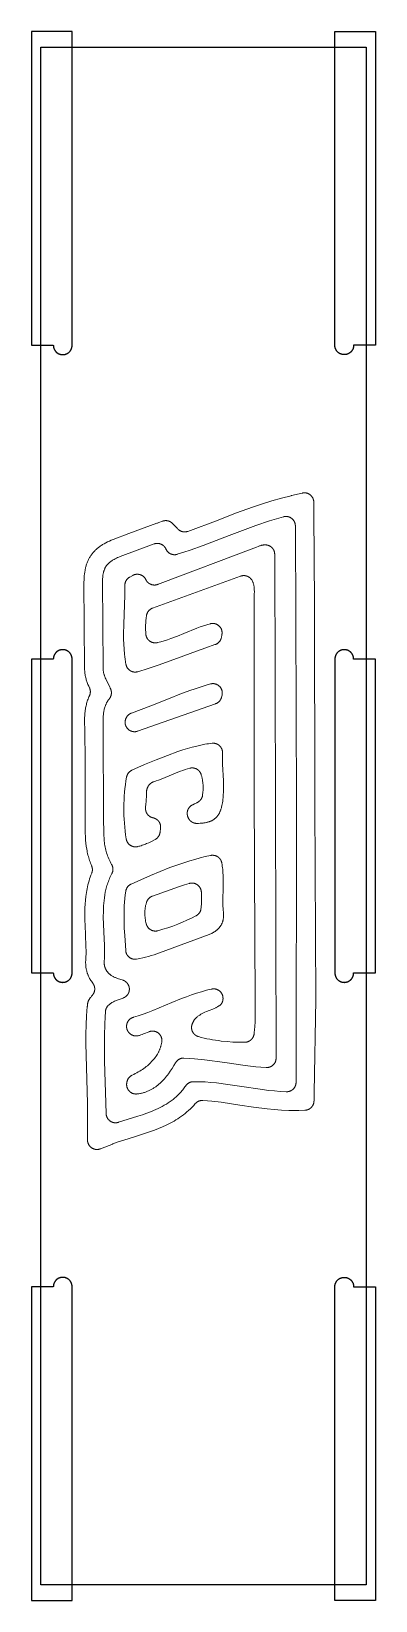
# Model space of a CAD drawing. Header units: millimetres. Extents: x -6241 to -6132, y -2794 to -2294.
import ezdxf

# ---------------------------------------------------------------- set-up
doc = ezdxf.new("R2010")
doc.units = ezdxf.units.MM
doc.header["$MEASUREMENT"] = 0
for name, color, linetype, true_color in [('FAB$CUTEXT-D10-TE6', 80, 'Continuous', 0x2fff00), ('FAB$POCKET-D5-TE6', 4, 'Continuous', 0x00fff5), ('FAB$POCKET-D8-TE6', 5, 'Continuous', 0x0200ff)]:
    doc.layers.add(name, color=color, linetype=linetype, true_color=true_color)

msp = doc.modelspace()

# ---------------------------------------------------------------- linework, layer by layer
at = {"layer": 'FAB$CUTEXT-D10-TE6'}
msp.add_lwpolyline([(-6134.72, -2299.47), (-6134.72, -2789.47), (-6238.47, -2789.47), (-6238.47, -2299.47)], close=True, dxfattribs=at)
at = {"layer": 'FAB$POCKET-D5-TE6'}
for points in [[(-6228.47, -2394.47), (-6228.47, -2294.47), (-6241.47, -2294.47), (-6241.47, -2394.47), (-6234.47, -2394.47)], [(-6144.72, -2394.47), (-6144.72, -2294.47), (-6131.72, -2294.47), (-6131.72, -2394.47), (-6138.72, -2394.47)], [(-6234.47, -2394.47), (-6234.47, -2394.53), (-6234.46, -2394.6), (-6234.46, -2394.67), (-6234.45, -2394.74), (-6234.45, -2394.8), (-6234.44, -2394.87), (-6234.43, -2394.94), (-6234.42, -2395.01), (-6234.4, -2395.08), (-6234.39, -2395.15), (-6234.37, -2395.22), (-6234.35, -2395.29), (-6234.33, -2395.36), (-6234.31, -2395.43), (-6234.28, -2395.5), (-6234.26, -2395.57), (-6234.23, -2395.64), (-6234.2, -2395.71), (-6234.16, -2395.78), (-6234.13, -2395.84), (-6234.1, -2395.91), (-6234.06, -2395.98), (-6234.02, -2396.04), (-6233.98, -2396.11), (-6233.93, -2396.17), (-6233.89, -2396.23), (-6233.84, -2396.3), (-6233.8, -2396.36), (-6233.75, -2396.42), (-6233.69, -2396.48), (-6233.64, -2396.53), (-6233.59, -2396.59), (-6233.53, -2396.64), (-6233.47, -2396.69), (-6233.42, -2396.75), (-6233.36, -2396.8), (-6233.3, -2396.84), (-6233.23, -2396.89), (-6233.17, -2396.93), (-6233.11, -2396.98), (-6233.04, -2397.02), (-6232.98, -2397.06), (-6232.91, -2397.1), (-6232.84, -2397.13), (-6232.78, -2397.17), (-6232.71, -2397.2), (-6232.64, -2397.23), (-6232.57, -2397.26), (-6232.5, -2397.28), (-6232.43, -2397.31), (-6232.36, -2397.33), (-6232.29, -2397.35), (-6232.22, -2397.37), (-6232.15, -2397.39), (-6232.08, -2397.4), (-6232.01, -2397.42), (-6231.94, -2397.43), (-6231.87, -2397.44), (-6231.8, -2397.45), (-6231.74, -2397.45), (-6231.67, -2397.46), (-6231.6, -2397.46), (-6231.53, -2397.47), (-6231.47, -2397.47), (-6231.4, -2397.47), (-6231.33, -2397.46), (-6231.26, -2397.46), (-6231.2, -2397.45), (-6231.13, -2397.45), (-6231.06, -2397.44), (-6230.99, -2397.43), (-6230.92, -2397.42), (-6230.85, -2397.4), (-6230.78, -2397.39), (-6230.71, -2397.37), (-6230.64, -2397.35), (-6230.57, -2397.33), (-6230.5, -2397.31), (-6230.43, -2397.28), (-6230.36, -2397.26), (-6230.29, -2397.23), (-6230.22, -2397.2), (-6230.16, -2397.17), (-6230.09, -2397.13), (-6230.02, -2397.1), (-6229.95, -2397.06), (-6229.89, -2397.02), (-6229.82, -2396.98), (-6229.76, -2396.93), (-6229.7, -2396.89), (-6229.64, -2396.84), (-6229.58, -2396.8), (-6229.52, -2396.75), (-6229.46, -2396.69), (-6229.4, -2396.64), (-6229.34, -2396.59), (-6229.29, -2396.53), (-6229.24, -2396.48), (-6229.19, -2396.42), (-6229.14, -2396.36), (-6229.09, -2396.3), (-6229.04, -2396.23), (-6229, -2396.17), (-6228.96, -2396.11), (-6228.91, -2396.04), (-6228.87, -2395.98), (-6228.84, -2395.91), (-6228.8, -2395.84), (-6228.77, -2395.78), (-6228.74, -2395.71), (-6228.71, -2395.64), (-6228.68, -2395.57), (-6228.65, -2395.5), (-6228.63, -2395.43), (-6228.6, -2395.36), (-6228.58, -2395.29), (-6228.56, -2395.22), (-6228.55, -2395.15), (-6228.53, -2395.08), (-6228.52, -2395.01), (-6228.5, -2394.94), (-6228.49, -2394.87), (-6228.49, -2394.8), (-6228.48, -2394.74), (-6228.47, -2394.67), (-6228.47, -2394.6), (-6228.47, -2394.53), (-6228.47, -2394.47)], [(-6138.72, -2394.47), (-6138.72, -2394.53), (-6138.72, -2394.6), (-6138.72, -2394.67), (-6138.73, -2394.74), (-6138.74, -2394.8), (-6138.75, -2394.87), (-6138.76, -2394.94), (-6138.77, -2395.01), (-6138.78, -2395.08), (-6138.8, -2395.15), (-6138.81, -2395.22), (-6138.83, -2395.29), (-6138.85, -2395.36), (-6138.88, -2395.43), (-6138.9, -2395.5), (-6138.93, -2395.57), (-6138.96, -2395.64), (-6138.99, -2395.71), (-6139.02, -2395.78), (-6139.05, -2395.84), (-6139.09, -2395.91), (-6139.13, -2395.98), (-6139.17, -2396.04), (-6139.21, -2396.11), (-6139.25, -2396.17), (-6139.29, -2396.23), (-6139.34, -2396.3), (-6139.39, -2396.36), (-6139.44, -2396.42), (-6139.49, -2396.48), (-6139.54, -2396.53), (-6139.6, -2396.59), (-6139.65, -2396.64), (-6139.71, -2396.69), (-6139.77, -2396.75), (-6139.83, -2396.8), (-6139.89, -2396.84), (-6139.95, -2396.89), (-6140.01, -2396.93), (-6140.08, -2396.98), (-6140.14, -2397.02), (-6140.21, -2397.06), (-6140.27, -2397.1), (-6140.34, -2397.13), (-6140.41, -2397.17), (-6140.48, -2397.2), (-6140.54, -2397.23), (-6140.61, -2397.26), (-6140.68, -2397.28), (-6140.75, -2397.31), (-6140.82, -2397.33), (-6140.89, -2397.35), (-6140.96, -2397.37), (-6141.03, -2397.39), (-6141.1, -2397.4), (-6141.17, -2397.42), (-6141.24, -2397.43), (-6141.31, -2397.44), (-6141.38, -2397.45), (-6141.45, -2397.45), (-6141.52, -2397.46), (-6141.58, -2397.46), (-6141.65, -2397.47), (-6141.72, -2397.47), (-6141.78, -2397.47), (-6141.85, -2397.46), (-6141.92, -2397.46), (-6141.99, -2397.45), (-6142.06, -2397.45), (-6142.12, -2397.44), (-6142.19, -2397.43), (-6142.26, -2397.42), (-6142.33, -2397.4), (-6142.4, -2397.39), (-6142.47, -2397.37), (-6142.54, -2397.35), (-6142.61, -2397.33), (-6142.68, -2397.31), (-6142.75, -2397.28), (-6142.82, -2397.26), (-6142.89, -2397.23), (-6142.96, -2397.2), (-6143.03, -2397.17), (-6143.1, -2397.13), (-6143.16, -2397.1), (-6143.23, -2397.06), (-6143.29, -2397.02), (-6143.36, -2396.98), (-6143.42, -2396.93), (-6143.49, -2396.89), (-6143.55, -2396.84), (-6143.61, -2396.8), (-6143.67, -2396.75), (-6143.73, -2396.69), (-6143.78, -2396.64), (-6143.84, -2396.59), (-6143.89, -2396.53), (-6143.95, -2396.48), (-6144, -2396.42), (-6144.05, -2396.36), (-6144.09, -2396.3), (-6144.14, -2396.23), (-6144.19, -2396.17), (-6144.23, -2396.11), (-6144.27, -2396.04), (-6144.31, -2395.98), (-6144.35, -2395.91), (-6144.38, -2395.84), (-6144.42, -2395.78), (-6144.45, -2395.71), (-6144.48, -2395.64), (-6144.51, -2395.57), (-6144.53, -2395.5), (-6144.56, -2395.43), (-6144.58, -2395.36), (-6144.6, -2395.29), (-6144.62, -2395.22), (-6144.64, -2395.15), (-6144.65, -2395.08), (-6144.67, -2395.01), (-6144.68, -2394.94), (-6144.69, -2394.87), (-6144.7, -2394.8), (-6144.71, -2394.74), (-6144.71, -2394.67), (-6144.71, -2394.6), (-6144.72, -2394.53), (-6144.72, -2394.47)], [(-6234.47, -2494.47), (-6241.47, -2494.47), (-6241.47, -2594.47), (-6234.47, -2594.47)], [(-6228.47, -2494.47), (-6228.47, -2494.4), (-6228.47, -2494.33), (-6228.47, -2494.27), (-6228.48, -2494.2), (-6228.49, -2494.13), (-6228.49, -2494.06), (-6228.5, -2493.99), (-6228.52, -2493.92), (-6228.53, -2493.85), (-6228.55, -2493.78), (-6228.56, -2493.71), (-6228.58, -2493.64), (-6228.6, -2493.57), (-6228.63, -2493.5), (-6228.65, -2493.43), (-6228.68, -2493.36), (-6228.71, -2493.29), (-6228.74, -2493.22), (-6228.77, -2493.16), (-6228.8, -2493.09), (-6228.84, -2493.02), (-6228.87, -2492.96), (-6228.91, -2492.89), (-6228.96, -2492.82), (-6229, -2492.76), (-6229.04, -2492.7), (-6229.09, -2492.64), (-6229.14, -2492.58), (-6229.19, -2492.52), (-6229.24, -2492.46), (-6229.29, -2492.4), (-6229.34, -2492.35), (-6229.4, -2492.29), (-6229.46, -2492.24), (-6229.52, -2492.19), (-6229.58, -2492.14), (-6229.64, -2492.09), (-6229.7, -2492.04), (-6229.76, -2492), (-6229.82, -2491.96), (-6229.89, -2491.91), (-6229.95, -2491.88), (-6230.02, -2491.84), (-6230.09, -2491.8), (-6230.16, -2491.77), (-6230.22, -2491.74), (-6230.29, -2491.71), (-6230.36, -2491.68), (-6230.43, -2491.65), (-6230.5, -2491.63), (-6230.57, -2491.6), (-6230.64, -2491.58), (-6230.71, -2491.56), (-6230.78, -2491.55), (-6230.85, -2491.53), (-6230.92, -2491.52), (-6230.99, -2491.5), (-6231.06, -2491.49), (-6231.13, -2491.49), (-6231.2, -2491.48), (-6231.26, -2491.47), (-6231.33, -2491.47), (-6231.4, -2491.47), (-6231.47, -2491.47), (-6231.53, -2491.47), (-6231.6, -2491.47), (-6231.67, -2491.47), (-6231.74, -2491.48), (-6231.8, -2491.49), (-6231.87, -2491.49), (-6231.94, -2491.5), (-6232.01, -2491.52), (-6232.08, -2491.53), (-6232.15, -2491.55), (-6232.22, -2491.56), (-6232.29, -2491.58), (-6232.36, -2491.6), (-6232.43, -2491.63), (-6232.5, -2491.65), (-6232.57, -2491.68), (-6232.64, -2491.71), (-6232.71, -2491.74), (-6232.78, -2491.77), (-6232.84, -2491.8), (-6232.91, -2491.84), (-6232.98, -2491.88), (-6233.04, -2491.91), (-6233.11, -2491.96), (-6233.17, -2492), (-6233.23, -2492.04), (-6233.3, -2492.09), (-6233.36, -2492.14), (-6233.42, -2492.19), (-6233.47, -2492.24), (-6233.53, -2492.29), (-6233.59, -2492.35), (-6233.64, -2492.4), (-6233.69, -2492.46), (-6233.75, -2492.52), (-6233.8, -2492.58), (-6233.84, -2492.64), (-6233.89, -2492.7), (-6233.93, -2492.76), (-6233.98, -2492.82), (-6234.02, -2492.89), (-6234.06, -2492.96), (-6234.1, -2493.02), (-6234.13, -2493.09), (-6234.16, -2493.16), (-6234.2, -2493.22), (-6234.23, -2493.29), (-6234.26, -2493.36), (-6234.28, -2493.43), (-6234.31, -2493.5), (-6234.33, -2493.57), (-6234.35, -2493.64), (-6234.37, -2493.71), (-6234.39, -2493.78), (-6234.4, -2493.85), (-6234.42, -2493.92), (-6234.43, -2493.99), (-6234.44, -2494.06), (-6234.45, -2494.13), (-6234.45, -2494.2), (-6234.46, -2494.27), (-6234.46, -2494.33), (-6234.47, -2494.4), (-6234.47, -2494.47)], [(-6228.47, -2594.47), (-6228.47, -2494.47)], [(-6138.72, -2494.47), (-6138.72, -2494.4), (-6138.72, -2494.33), (-6138.72, -2494.27), (-6138.73, -2494.2), (-6138.74, -2494.13), (-6138.75, -2494.06), (-6138.76, -2493.99), (-6138.77, -2493.92), (-6138.78, -2493.85), (-6138.8, -2493.78), (-6138.81, -2493.71), (-6138.83, -2493.64), (-6138.85, -2493.57), (-6138.88, -2493.5), (-6138.9, -2493.43), (-6138.93, -2493.36), (-6138.96, -2493.29), (-6138.99, -2493.22), (-6139.02, -2493.16), (-6139.05, -2493.09), (-6139.09, -2493.02), (-6139.13, -2492.96), (-6139.17, -2492.89), (-6139.21, -2492.82), (-6139.25, -2492.76), (-6139.29, -2492.7), (-6139.34, -2492.64), (-6139.39, -2492.58), (-6139.44, -2492.52), (-6139.49, -2492.46), (-6139.54, -2492.4), (-6139.6, -2492.35), (-6139.65, -2492.29), (-6139.71, -2492.24), (-6139.77, -2492.19), (-6139.83, -2492.14), (-6139.89, -2492.09), (-6139.95, -2492.04), (-6140.01, -2492), (-6140.08, -2491.96), (-6140.14, -2491.91), (-6140.21, -2491.88), (-6140.27, -2491.84), (-6140.34, -2491.8), (-6140.41, -2491.77), (-6140.48, -2491.74), (-6140.54, -2491.71), (-6140.61, -2491.68), (-6140.68, -2491.65), (-6140.75, -2491.63), (-6140.82, -2491.6), (-6140.89, -2491.58), (-6140.96, -2491.56), (-6141.03, -2491.55), (-6141.1, -2491.53), (-6141.17, -2491.52), (-6141.24, -2491.5), (-6141.31, -2491.49), (-6141.38, -2491.49), (-6141.45, -2491.48), (-6141.52, -2491.47), (-6141.58, -2491.47), (-6141.65, -2491.47), (-6141.72, -2491.47), (-6141.78, -2491.47), (-6141.85, -2491.47), (-6141.92, -2491.47), (-6141.99, -2491.48), (-6142.06, -2491.49), (-6142.12, -2491.49), (-6142.19, -2491.5), (-6142.26, -2491.52), (-6142.33, -2491.53), (-6142.4, -2491.55), (-6142.47, -2491.56), (-6142.54, -2491.58), (-6142.61, -2491.6), (-6142.68, -2491.63), (-6142.75, -2491.65), (-6142.82, -2491.68), (-6142.89, -2491.71), (-6142.96, -2491.74), (-6143.03, -2491.77), (-6143.1, -2491.8), (-6143.16, -2491.84), (-6143.23, -2491.88), (-6143.29, -2491.91), (-6143.36, -2491.96), (-6143.42, -2492), (-6143.49, -2492.04), (-6143.55, -2492.09), (-6143.61, -2492.14), (-6143.67, -2492.19), (-6143.73, -2492.24), (-6143.78, -2492.29), (-6143.84, -2492.35), (-6143.89, -2492.4), (-6143.95, -2492.46), (-6144, -2492.52), (-6144.05, -2492.58), (-6144.09, -2492.64), (-6144.14, -2492.7), (-6144.19, -2492.76), (-6144.23, -2492.82), (-6144.27, -2492.89), (-6144.31, -2492.96), (-6144.35, -2493.02), (-6144.38, -2493.09), (-6144.42, -2493.16), (-6144.45, -2493.22), (-6144.48, -2493.29), (-6144.51, -2493.36), (-6144.53, -2493.43), (-6144.56, -2493.5), (-6144.58, -2493.57), (-6144.6, -2493.64), (-6144.62, -2493.71), (-6144.64, -2493.78), (-6144.65, -2493.85), (-6144.67, -2493.92), (-6144.68, -2493.99), (-6144.69, -2494.06), (-6144.7, -2494.13), (-6144.71, -2494.2), (-6144.71, -2494.27), (-6144.71, -2494.33), (-6144.72, -2494.4), (-6144.72, -2494.47)], [(-6144.72, -2494.47), (-6144.72, -2594.47)], [(-6138.72, -2594.47), (-6131.72, -2594.47), (-6131.72, -2494.47), (-6138.72, -2494.47)], [(-6234.47, -2594.47), (-6234.47, -2594.53), (-6234.46, -2594.6), (-6234.46, -2594.67), (-6234.45, -2594.74), (-6234.45, -2594.8), (-6234.44, -2594.87), (-6234.43, -2594.94), (-6234.42, -2595.01), (-6234.4, -2595.08), (-6234.39, -2595.15), (-6234.37, -2595.22), (-6234.35, -2595.29), (-6234.33, -2595.36), (-6234.31, -2595.43), (-6234.28, -2595.5), (-6234.26, -2595.57), (-6234.23, -2595.64), (-6234.2, -2595.71), (-6234.16, -2595.78), (-6234.13, -2595.84), (-6234.1, -2595.91), (-6234.06, -2595.98), (-6234.02, -2596.04), (-6233.98, -2596.11), (-6233.93, -2596.17), (-6233.89, -2596.23), (-6233.84, -2596.3), (-6233.8, -2596.36), (-6233.75, -2596.42), (-6233.69, -2596.48), (-6233.64, -2596.53), (-6233.59, -2596.59), (-6233.53, -2596.64), (-6233.47, -2596.69), (-6233.42, -2596.75), (-6233.36, -2596.8), (-6233.3, -2596.84), (-6233.23, -2596.89), (-6233.17, -2596.93), (-6233.11, -2596.98), (-6233.04, -2597.02), (-6232.98, -2597.06), (-6232.91, -2597.1), (-6232.84, -2597.13), (-6232.78, -2597.17), (-6232.71, -2597.2), (-6232.64, -2597.23), (-6232.57, -2597.26), (-6232.5, -2597.28), (-6232.43, -2597.31), (-6232.36, -2597.33), (-6232.29, -2597.35), (-6232.22, -2597.37), (-6232.15, -2597.39), (-6232.08, -2597.4), (-6232.01, -2597.42), (-6231.94, -2597.43), (-6231.87, -2597.44), (-6231.8, -2597.45), (-6231.74, -2597.45), (-6231.67, -2597.46), (-6231.6, -2597.46), (-6231.53, -2597.47), (-6231.47, -2597.47), (-6231.4, -2597.47), (-6231.33, -2597.46), (-6231.26, -2597.46), (-6231.2, -2597.45), (-6231.13, -2597.45), (-6231.06, -2597.44), (-6230.99, -2597.43), (-6230.92, -2597.42), (-6230.85, -2597.4), (-6230.78, -2597.39), (-6230.71, -2597.37), (-6230.64, -2597.35), (-6230.57, -2597.33), (-6230.5, -2597.31), (-6230.43, -2597.28), (-6230.36, -2597.26), (-6230.29, -2597.23), (-6230.22, -2597.2), (-6230.16, -2597.17), (-6230.09, -2597.13), (-6230.02, -2597.1), (-6229.95, -2597.06), (-6229.89, -2597.02), (-6229.82, -2596.98), (-6229.76, -2596.93), (-6229.7, -2596.89), (-6229.64, -2596.84), (-6229.58, -2596.8), (-6229.52, -2596.75), (-6229.46, -2596.69), (-6229.4, -2596.64), (-6229.34, -2596.59), (-6229.29, -2596.53), (-6229.24, -2596.48), (-6229.19, -2596.42), (-6229.14, -2596.36), (-6229.09, -2596.3), (-6229.04, -2596.23), (-6229, -2596.17), (-6228.96, -2596.11), (-6228.91, -2596.04), (-6228.87, -2595.98), (-6228.84, -2595.91), (-6228.8, -2595.84), (-6228.77, -2595.78), (-6228.74, -2595.71), (-6228.71, -2595.64), (-6228.68, -2595.57), (-6228.65, -2595.5), (-6228.63, -2595.43), (-6228.6, -2595.36), (-6228.58, -2595.29), (-6228.56, -2595.22), (-6228.55, -2595.15), (-6228.53, -2595.08), (-6228.52, -2595.01), (-6228.5, -2594.94), (-6228.49, -2594.87), (-6228.49, -2594.8), (-6228.48, -2594.74), (-6228.47, -2594.67), (-6228.47, -2594.6), (-6228.47, -2594.53), (-6228.47, -2594.47)], [(-6144.72, -2594.47), (-6144.72, -2594.53), (-6144.71, -2594.6), (-6144.71, -2594.67), (-6144.71, -2594.74), (-6144.7, -2594.8), (-6144.69, -2594.87), (-6144.68, -2594.94), (-6144.67, -2595.01), (-6144.65, -2595.08), (-6144.64, -2595.15), (-6144.62, -2595.22), (-6144.6, -2595.29), (-6144.58, -2595.36), (-6144.56, -2595.43), (-6144.53, -2595.5), (-6144.51, -2595.57), (-6144.48, -2595.64), (-6144.45, -2595.71), (-6144.42, -2595.78), (-6144.38, -2595.84), (-6144.35, -2595.91), (-6144.31, -2595.98), (-6144.27, -2596.04), (-6144.23, -2596.11), (-6144.19, -2596.17), (-6144.14, -2596.23), (-6144.09, -2596.3), (-6144.05, -2596.36), (-6144, -2596.42), (-6143.95, -2596.48), (-6143.89, -2596.53), (-6143.84, -2596.59), (-6143.78, -2596.64), (-6143.73, -2596.69), (-6143.67, -2596.75), (-6143.61, -2596.8), (-6143.55, -2596.84), (-6143.49, -2596.89), (-6143.42, -2596.93), (-6143.36, -2596.98), (-6143.29, -2597.02), (-6143.23, -2597.06), (-6143.16, -2597.1), (-6143.1, -2597.13), (-6143.03, -2597.17), (-6142.96, -2597.2), (-6142.89, -2597.23), (-6142.82, -2597.26), (-6142.75, -2597.28), (-6142.68, -2597.31), (-6142.61, -2597.33), (-6142.54, -2597.35), (-6142.47, -2597.37), (-6142.4, -2597.39), (-6142.33, -2597.4), (-6142.26, -2597.42), (-6142.19, -2597.43), (-6142.12, -2597.44), (-6142.06, -2597.45), (-6141.99, -2597.45), (-6141.92, -2597.46), (-6141.85, -2597.46), (-6141.78, -2597.47), (-6141.72, -2597.47), (-6141.65, -2597.47), (-6141.58, -2597.46), (-6141.52, -2597.46), (-6141.45, -2597.45), (-6141.38, -2597.45), (-6141.31, -2597.44), (-6141.24, -2597.43), (-6141.17, -2597.42), (-6141.1, -2597.4), (-6141.03, -2597.39), (-6140.96, -2597.37), (-6140.89, -2597.35), (-6140.82, -2597.33), (-6140.75, -2597.31), (-6140.68, -2597.28), (-6140.61, -2597.26), (-6140.54, -2597.23), (-6140.48, -2597.2), (-6140.41, -2597.17), (-6140.34, -2597.13), (-6140.27, -2597.1), (-6140.21, -2597.06), (-6140.14, -2597.02), (-6140.08, -2596.98), (-6140.01, -2596.93), (-6139.95, -2596.89), (-6139.89, -2596.84), (-6139.83, -2596.8), (-6139.77, -2596.75), (-6139.71, -2596.69), (-6139.65, -2596.64), (-6139.6, -2596.59), (-6139.54, -2596.53), (-6139.49, -2596.48), (-6139.44, -2596.42), (-6139.39, -2596.36), (-6139.34, -2596.3), (-6139.29, -2596.23), (-6139.25, -2596.17), (-6139.21, -2596.11), (-6139.17, -2596.04), (-6139.13, -2595.98), (-6139.09, -2595.91), (-6139.05, -2595.84), (-6139.02, -2595.78), (-6138.99, -2595.71), (-6138.96, -2595.64), (-6138.93, -2595.57), (-6138.9, -2595.5), (-6138.88, -2595.43), (-6138.85, -2595.36), (-6138.83, -2595.29), (-6138.81, -2595.22), (-6138.8, -2595.15), (-6138.78, -2595.08), (-6138.77, -2595.01), (-6138.76, -2594.94), (-6138.75, -2594.87), (-6138.74, -2594.8), (-6138.73, -2594.74), (-6138.72, -2594.67), (-6138.72, -2594.6), (-6138.72, -2594.53), (-6138.72, -2594.47)], [(-6234.47, -2694.47), (-6241.47, -2694.47), (-6241.47, -2794.47), (-6228.47, -2794.47), (-6228.47, -2694.47)], [(-6228.47, -2694.47), (-6228.47, -2694.4), (-6228.47, -2694.33), (-6228.47, -2694.27), (-6228.48, -2694.2), (-6228.49, -2694.13), (-6228.49, -2694.06), (-6228.5, -2693.99), (-6228.52, -2693.92), (-6228.53, -2693.85), (-6228.55, -2693.78), (-6228.56, -2693.71), (-6228.58, -2693.64), (-6228.6, -2693.57), (-6228.63, -2693.5), (-6228.65, -2693.43), (-6228.68, -2693.36), (-6228.71, -2693.29), (-6228.74, -2693.22), (-6228.77, -2693.16), (-6228.8, -2693.09), (-6228.84, -2693.02), (-6228.87, -2692.96), (-6228.91, -2692.89), (-6228.96, -2692.83), (-6229, -2692.76), (-6229.04, -2692.7), (-6229.09, -2692.64), (-6229.14, -2692.58), (-6229.19, -2692.52), (-6229.24, -2692.46), (-6229.29, -2692.4), (-6229.34, -2692.35), (-6229.4, -2692.29), (-6229.46, -2692.24), (-6229.52, -2692.19), (-6229.58, -2692.14), (-6229.64, -2692.09), (-6229.7, -2692.04), (-6229.76, -2692), (-6229.82, -2691.96), (-6229.89, -2691.91), (-6229.95, -2691.88), (-6230.02, -2691.84), (-6230.09, -2691.8), (-6230.16, -2691.77), (-6230.22, -2691.74), (-6230.29, -2691.71), (-6230.36, -2691.68), (-6230.43, -2691.65), (-6230.5, -2691.63), (-6230.57, -2691.6), (-6230.64, -2691.58), (-6230.71, -2691.56), (-6230.78, -2691.55), (-6230.85, -2691.53), (-6230.92, -2691.52), (-6230.99, -2691.5), (-6231.06, -2691.49), (-6231.13, -2691.49), (-6231.2, -2691.48), (-6231.26, -2691.47), (-6231.33, -2691.47), (-6231.4, -2691.47), (-6231.47, -2691.47), (-6231.53, -2691.47), (-6231.6, -2691.47), (-6231.67, -2691.47), (-6231.74, -2691.48), (-6231.8, -2691.49), (-6231.87, -2691.49), (-6231.94, -2691.5), (-6232.01, -2691.52), (-6232.08, -2691.53), (-6232.15, -2691.55), (-6232.22, -2691.56), (-6232.29, -2691.58), (-6232.36, -2691.6), (-6232.43, -2691.63), (-6232.5, -2691.65), (-6232.57, -2691.68), (-6232.64, -2691.71), (-6232.71, -2691.74), (-6232.78, -2691.77), (-6232.84, -2691.8), (-6232.91, -2691.84), (-6232.98, -2691.88), (-6233.04, -2691.91), (-6233.11, -2691.96), (-6233.17, -2692), (-6233.23, -2692.04), (-6233.3, -2692.09), (-6233.36, -2692.14), (-6233.42, -2692.19), (-6233.47, -2692.24), (-6233.53, -2692.29), (-6233.59, -2692.35), (-6233.64, -2692.4), (-6233.69, -2692.46), (-6233.75, -2692.52), (-6233.8, -2692.58), (-6233.84, -2692.64), (-6233.89, -2692.7), (-6233.93, -2692.76), (-6233.98, -2692.83), (-6234.02, -2692.89), (-6234.06, -2692.96), (-6234.1, -2693.02), (-6234.13, -2693.09), (-6234.16, -2693.16), (-6234.2, -2693.22), (-6234.23, -2693.29), (-6234.26, -2693.36), (-6234.28, -2693.43), (-6234.31, -2693.5), (-6234.33, -2693.57), (-6234.35, -2693.64), (-6234.37, -2693.71), (-6234.39, -2693.78), (-6234.4, -2693.85), (-6234.42, -2693.92), (-6234.43, -2693.99), (-6234.44, -2694.06), (-6234.45, -2694.13), (-6234.45, -2694.2), (-6234.46, -2694.27), (-6234.46, -2694.33), (-6234.47, -2694.4), (-6234.47, -2694.47)], [(-6144.72, -2694.47), (-6144.72, -2694.4), (-6144.71, -2694.33), (-6144.71, -2694.27), (-6144.71, -2694.2), (-6144.7, -2694.13), (-6144.69, -2694.06), (-6144.68, -2693.99), (-6144.67, -2693.92), (-6144.65, -2693.85), (-6144.64, -2693.78), (-6144.62, -2693.71), (-6144.6, -2693.64), (-6144.58, -2693.57), (-6144.56, -2693.5), (-6144.53, -2693.43), (-6144.51, -2693.36), (-6144.48, -2693.29), (-6144.45, -2693.22), (-6144.42, -2693.16), (-6144.38, -2693.09), (-6144.35, -2693.02), (-6144.31, -2692.96), (-6144.27, -2692.89), (-6144.23, -2692.83), (-6144.19, -2692.76), (-6144.14, -2692.7), (-6144.09, -2692.64), (-6144.05, -2692.58), (-6144, -2692.52), (-6143.95, -2692.46), (-6143.89, -2692.4), (-6143.84, -2692.35), (-6143.78, -2692.29), (-6143.73, -2692.24), (-6143.67, -2692.19), (-6143.61, -2692.14), (-6143.55, -2692.09), (-6143.49, -2692.04), (-6143.42, -2692), (-6143.36, -2691.96), (-6143.29, -2691.91), (-6143.23, -2691.88), (-6143.16, -2691.84), (-6143.1, -2691.8), (-6143.03, -2691.77), (-6142.96, -2691.74), (-6142.89, -2691.71), (-6142.82, -2691.68), (-6142.75, -2691.65), (-6142.68, -2691.63), (-6142.61, -2691.6), (-6142.54, -2691.58), (-6142.47, -2691.56), (-6142.4, -2691.55), (-6142.33, -2691.53), (-6142.26, -2691.52), (-6142.19, -2691.5), (-6142.12, -2691.49), (-6142.06, -2691.49), (-6141.99, -2691.48), (-6141.92, -2691.47), (-6141.85, -2691.47), (-6141.78, -2691.47), (-6141.72, -2691.47), (-6141.65, -2691.47), (-6141.58, -2691.47), (-6141.52, -2691.47), (-6141.45, -2691.48), (-6141.38, -2691.49), (-6141.31, -2691.49), (-6141.24, -2691.5), (-6141.17, -2691.52), (-6141.1, -2691.53), (-6141.03, -2691.55), (-6140.96, -2691.56), (-6140.89, -2691.58), (-6140.82, -2691.6), (-6140.75, -2691.63), (-6140.68, -2691.65), (-6140.61, -2691.68), (-6140.54, -2691.71), (-6140.48, -2691.74), (-6140.41, -2691.77), (-6140.34, -2691.8), (-6140.27, -2691.84), (-6140.21, -2691.88), (-6140.14, -2691.91), (-6140.08, -2691.96), (-6140.01, -2692), (-6139.95, -2692.04), (-6139.89, -2692.09), (-6139.83, -2692.14), (-6139.77, -2692.19), (-6139.71, -2692.24), (-6139.65, -2692.29), (-6139.6, -2692.35), (-6139.54, -2692.4), (-6139.49, -2692.46), (-6139.44, -2692.52), (-6139.39, -2692.58), (-6139.34, -2692.64), (-6139.29, -2692.7), (-6139.25, -2692.76), (-6139.21, -2692.83), (-6139.17, -2692.89), (-6139.13, -2692.96), (-6139.09, -2693.02), (-6139.05, -2693.09), (-6139.02, -2693.16), (-6138.99, -2693.22), (-6138.96, -2693.29), (-6138.93, -2693.36), (-6138.9, -2693.43), (-6138.88, -2693.5), (-6138.85, -2693.57), (-6138.83, -2693.64), (-6138.81, -2693.71), (-6138.8, -2693.78), (-6138.78, -2693.85), (-6138.77, -2693.92), (-6138.76, -2693.99), (-6138.75, -2694.06), (-6138.74, -2694.13), (-6138.73, -2694.2), (-6138.72, -2694.27), (-6138.72, -2694.33), (-6138.72, -2694.4), (-6138.72, -2694.47)], [(-6138.72, -2694.47), (-6131.72, -2694.47), (-6131.72, -2794.47), (-6144.72, -2794.47), (-6144.72, -2694.47)]]:
    msp.add_lwpolyline(points, dxfattribs=at)
at = {"layer": 'FAB$POCKET-D8-TE6', "lineweight": 0}
for points in [[(-6181.95, -2450.16), (-6176.38, -2448.02), (-6170.68, -2445.96), (-6167.77, -2444.98), (-6164.8, -2444.05), (-6161.77, -2443.19), (-6158.68, -2442.41)], [(-6158.68, -2442.41), (-6158.68, -2442.41), (-6158.68, -2442.41), (-6158.68, -2442.41), (-6158.68, -2442.41), (-6158.66, -2442.4), (-6158.61, -2442.39), (-6158.38, -2442.34), (-6157.58, -2442.15), (-6155.13, -2441.57)], [(-6155.13, -2441.57), (-6155.05, -2441.55), (-6154.97, -2441.53), (-6154.89, -2441.52), (-6154.81, -2441.51), (-6154.72, -2441.5), (-6154.64, -2441.49), (-6154.56, -2441.49), (-6154.47, -2441.49), (-6154.39, -2441.49), (-6154.3, -2441.49), (-6154.22, -2441.5), (-6154.13, -2441.5), (-6154.05, -2441.51), (-6153.96, -2441.53), (-6153.88, -2441.54), (-6153.79, -2441.56), (-6153.71, -2441.58), (-6153.63, -2441.6), (-6153.54, -2441.62), (-6153.46, -2441.65), (-6153.38, -2441.68), (-6153.3, -2441.71), (-6153.23, -2441.74), (-6153.15, -2441.78), (-6153.07, -2441.82), (-6153, -2441.86), (-6152.93, -2441.9), (-6152.85, -2441.94), (-6152.78, -2441.99), (-6152.72, -2442.03), (-6152.65, -2442.08), (-6152.58, -2442.13), (-6152.52, -2442.18), (-6152.46, -2442.23), (-6152.4, -2442.29), (-6152.34, -2442.35), (-6152.28, -2442.41), (-6152.22, -2442.47), (-6152.16, -2442.53), (-6152.11, -2442.6), (-6152.06, -2442.66), (-6152.01, -2442.73), (-6151.96, -2442.8), (-6151.91, -2442.87), (-6151.87, -2442.94), (-6151.82, -2443.02), (-6151.78, -2443.09), (-6151.74, -2443.17), (-6151.71, -2443.25), (-6151.67, -2443.33), (-6151.64, -2443.41), (-6151.61, -2443.49), (-6151.58, -2443.57), (-6151.56, -2443.65), (-6151.54, -2443.73), (-6151.52, -2443.81), (-6151.5, -2443.9), (-6151.48, -2443.98), (-6151.47, -2444.06), (-6151.46, -2444.14), (-6151.45, -2444.23), (-6151.44, -2444.31), (-6151.44, -2444.39), (-6151.44, -2444.47)], [(-6151.44, -2444.47), (-6151.43, -2446.99), (-6151.42, -2447.81), (-6151.42, -2448.04), (-6151.42, -2448.1), (-6151.42, -2448.12), (-6151.42, -2448.12), (-6151.42, -2448.13), (-6151.42, -2448.13), (-6151.42, -2448.13)], [(-6161.11, -2449.13), (-6163.35, -2449.78), (-6165.56, -2450.47), (-6169.91, -2451.94), (-6178.4, -2455.11), (-6186.7, -2458.28), (-6190.82, -2459.75), (-6192.88, -2460.44), (-6194.94, -2461.09)], [(-6157.31, -2452.01), (-6157.31, -2451.92), (-6157.31, -2451.84), (-6157.32, -2451.75), (-6157.33, -2451.67), (-6157.34, -2451.58), (-6157.35, -2451.5), (-6157.37, -2451.42), (-6157.39, -2451.33), (-6157.41, -2451.25), (-6157.43, -2451.16), (-6157.46, -2451.08), (-6157.49, -2451), (-6157.52, -2450.92), (-6157.55, -2450.84), (-6157.59, -2450.76), (-6157.62, -2450.68), (-6157.66, -2450.6), (-6157.71, -2450.52), (-6157.75, -2450.45), (-6157.8, -2450.37), (-6157.85, -2450.3), (-6157.9, -2450.23), (-6157.95, -2450.16), (-6158.01, -2450.09), (-6158.06, -2450.03), (-6158.12, -2449.97), (-6158.18, -2449.9), (-6158.24, -2449.84), (-6158.3, -2449.79), (-6158.37, -2449.73), (-6158.43, -2449.68), (-6158.5, -2449.63), (-6158.56, -2449.58), (-6158.63, -2449.53), (-6158.7, -2449.48), (-6158.78, -2449.44), (-6158.85, -2449.4), (-6158.93, -2449.36), (-6159, -2449.32), (-6159.08, -2449.28), (-6159.16, -2449.25), (-6159.24, -2449.22), (-6159.32, -2449.19), (-6159.41, -2449.16), (-6159.49, -2449.13), (-6159.58, -2449.11), (-6159.66, -2449.09), (-6159.75, -2449.07), (-6159.83, -2449.06), (-6159.92, -2449.05), (-6160.01, -2449.04), (-6160.09, -2449.03), (-6160.18, -2449.02), (-6160.27, -2449.02), (-6160.35, -2449.02), (-6160.44, -2449.02), (-6160.53, -2449.03), (-6160.61, -2449.04), (-6160.7, -2449.05), (-6160.78, -2449.06), (-6160.87, -2449.07), (-6160.95, -2449.09), (-6161.03, -2449.11), (-6161.11, -2449.13)], [(-6151.42, -2448.13), (-6151.24, -2476.71)], [(-6224.5, -2497.13), (-6224.69, -2469.92), (-6224.67, -2469.25), (-6224.64, -2468.59), (-6224.6, -2467.95), (-6224.53, -2467.33), (-6224.45, -2466.73), (-6224.35, -2466.15), (-6224.3, -2465.87), (-6224.23, -2465.59), (-6224.17, -2465.31), (-6224.1, -2465.04), (-6224.03, -2464.77), (-6223.95, -2464.51), (-6223.86, -2464.25), (-6223.77, -2464), (-6223.68, -2463.75), (-6223.58, -2463.5), (-6223.48, -2463.26), (-6223.37, -2463.02), (-6223.26, -2462.78), (-6223.14, -2462.55), (-6223.02, -2462.33), (-6222.89, -2462.1), (-6222.76, -2461.88), (-6222.62, -2461.67), (-6222.48, -2461.45), (-6222.33, -2461.24), (-6222.18, -2461.04), (-6222.02, -2460.84), (-6221.86, -2460.64), (-6221.69, -2460.44), (-6221.52, -2460.25), (-6221.34, -2460.06), (-6221.16, -2459.87), (-6220.97, -2459.69), (-6220.77, -2459.51), (-6220.57, -2459.33), (-6220.36, -2459.15), (-6220.15, -2458.98), (-6219.94, -2458.81), (-6219.71, -2458.65), (-6219.49, -2458.48), (-6219.25, -2458.32), (-6219.01, -2458.16), (-6218.77, -2458.01), (-6218.26, -2457.7), (-6217.73, -2457.41), (-6217.17, -2457.12), (-6216.59, -2456.85), (-6215.99, -2456.58), (-6215.36, -2456.32), (-6210.44, -2454.43), (-6201.42, -2451.18)], [(-6201.42, -2451.18), (-6201.42, -2451.18), (-6201.42, -2451.18), (-6201.42, -2451.18), (-6201.41, -2451.18), (-6201.41, -2451.18), (-6201.38, -2451.17), (-6201.26, -2451.13), (-6200.86, -2450.98), (-6199.64, -2450.54)], [(-6199.64, -2450.54), (-6199.54, -2450.5), (-6199.44, -2450.47), (-6199.39, -2450.46), (-6199.34, -2450.44), (-6199.29, -2450.43), (-6199.24, -2450.42), (-6199.19, -2450.41), (-6199.13, -2450.4), (-6199.08, -2450.39), (-6199.03, -2450.38), (-6198.97, -2450.38), (-6198.92, -2450.37), (-6198.87, -2450.36), (-6198.81, -2450.36), (-6198.76, -2450.36), (-6198.7, -2450.36), (-6198.65, -2450.35), (-6198.59, -2450.35), (-6198.54, -2450.35), (-6198.48, -2450.36), (-6198.43, -2450.36), (-6198.37, -2450.36), (-6198.32, -2450.37), (-6198.26, -2450.37), (-6198.21, -2450.38), (-6198.15, -2450.39), (-6198.1, -2450.4), (-6198.04, -2450.41), (-6197.99, -2450.42), (-6197.93, -2450.43), (-6197.88, -2450.44), (-6197.83, -2450.46), (-6197.77, -2450.47), (-6197.72, -2450.49), (-6197.67, -2450.51), (-6197.61, -2450.52), (-6197.56, -2450.54), (-6197.51, -2450.56), (-6197.46, -2450.58), (-6197.41, -2450.61), (-6197.36, -2450.63), (-6197.31, -2450.65), (-6197.26, -2450.68), (-6197.21, -2450.7), (-6197.16, -2450.73), (-6197.11, -2450.75), (-6197.07, -2450.78), (-6197.02, -2450.81), (-6196.97, -2450.84), (-6196.93, -2450.87), (-6196.89, -2450.9), (-6196.84, -2450.93), (-6196.8, -2450.96), (-6196.76, -2450.99), (-6196.72, -2451.03), (-6196.68, -2451.06), (-6196.64, -2451.1), (-6196.6, -2451.13), (-6196.52, -2451.2), (-6196.45, -2451.27)], [(-6196.45, -2451.27), (-6195.54, -2452.21), (-6195.25, -2452.52), (-6195.17, -2452.61), (-6195.14, -2452.63), (-6195.14, -2452.64), (-6195.14, -2452.64), (-6195.14, -2452.64), (-6195.14, -2452.64), (-6195.14, -2452.64)], [(-6195.14, -2452.64), (-6195, -2452.78), (-6194.87, -2452.92)], [(-6194.87, -2452.92), (-6194.84, -2452.96), (-6194.8, -2453), (-6194.77, -2453.04), (-6194.73, -2453.08), (-6194.69, -2453.12), (-6194.65, -2453.15), (-6194.61, -2453.19), (-6194.57, -2453.23), (-6194.53, -2453.26), (-6194.49, -2453.3), (-6194.44, -2453.33), (-6194.4, -2453.36), (-6194.35, -2453.4), (-6194.31, -2453.43), (-6194.26, -2453.46), (-6194.21, -2453.49), (-6194.17, -2453.52), (-6194.12, -2453.55), (-6194.07, -2453.58), (-6194.02, -2453.6), (-6193.97, -2453.63), (-6193.92, -2453.65), (-6193.86, -2453.68), (-6193.81, -2453.7), (-6193.76, -2453.72), (-6193.71, -2453.75), (-6193.65, -2453.77), (-6193.6, -2453.79), (-6193.54, -2453.8), (-6193.49, -2453.82), (-6193.43, -2453.84), (-6193.38, -2453.85), (-6193.32, -2453.87), (-6193.27, -2453.88), (-6193.21, -2453.89), (-6193.15, -2453.9), (-6193.1, -2453.91), (-6193.04, -2453.92), (-6192.98, -2453.93), (-6192.93, -2453.94), (-6192.87, -2453.94), (-6192.81, -2453.95), (-6192.76, -2453.95), (-6192.7, -2453.95), (-6192.64, -2453.95), (-6192.59, -2453.95), (-6192.53, -2453.95), (-6192.47, -2453.95), (-6192.42, -2453.95), (-6192.36, -2453.94), (-6192.31, -2453.94), (-6192.25, -2453.93), (-6192.2, -2453.92), (-6192.14, -2453.92), (-6192.09, -2453.91), (-6192.03, -2453.9), (-6191.98, -2453.88), (-6191.93, -2453.87), (-6191.87, -2453.86), (-6191.82, -2453.85), (-6191.77, -2453.83), (-6191.72, -2453.82), (-6191.67, -2453.8), (-6191.62, -2453.78)], [(-6191.62, -2453.78), (-6181.95, -2450.16)], [(-6156.95, -2540.58), (-6157.31, -2452.01)], [(-6202.32, -2457.79), (-6207.76, -2459.74), (-6213.16, -2461.79), (-6213.59, -2461.97), (-6213.99, -2462.15), (-6214.37, -2462.32), (-6214.74, -2462.5), (-6215.08, -2462.69), (-6215.41, -2462.87), (-6215.56, -2462.97), (-6215.72, -2463.06), (-6215.86, -2463.16), (-6216.01, -2463.25), (-6216.15, -2463.35), (-6216.28, -2463.45), (-6216.41, -2463.55), (-6216.54, -2463.66), (-6216.66, -2463.76), (-6216.77, -2463.86), (-6216.89, -2463.97), (-6217, -2464.08), (-6217.1, -2464.19), (-6217.21, -2464.3), (-6217.3, -2464.42), (-6217.4, -2464.53), (-6217.49, -2464.65), (-6217.58, -2464.77), (-6217.66, -2464.89), (-6217.74, -2465.02), (-6217.82, -2465.14), (-6217.89, -2465.27), (-6217.96, -2465.4), (-6218.02, -2465.54), (-6218.09, -2465.67), (-6218.15, -2465.81), (-6218.2, -2465.95), (-6218.26, -2466.09), (-6218.31, -2466.24), (-6218.36, -2466.39), (-6218.4, -2466.54), (-6218.44, -2466.7), (-6218.48, -2466.86), (-6218.52, -2467.02), (-6218.55, -2467.18), (-6218.59, -2467.35), (-6218.64, -2467.7), (-6218.69, -2468.06), (-6218.72, -2468.43), (-6218.75, -2468.82), (-6218.77, -2469.22), (-6218.78, -2469.64), (-6218.6, -2497.23)], [(-6198.56, -2459.41), (-6198.59, -2459.35), (-6198.62, -2459.3), (-6198.64, -2459.24), (-6198.68, -2459.18), (-6198.71, -2459.12), (-6198.74, -2459.06), (-6198.78, -2459.01), (-6198.81, -2458.95), (-6198.85, -2458.89), (-6198.89, -2458.84), (-6198.93, -2458.78), (-6198.98, -2458.73), (-6199.02, -2458.67), (-6199.07, -2458.62), (-6199.11, -2458.57), (-6199.16, -2458.52), (-6199.21, -2458.47), (-6199.27, -2458.42), (-6199.32, -2458.37), (-6199.37, -2458.32), (-6199.43, -2458.27), (-6199.49, -2458.23), (-6199.55, -2458.19), (-6199.6, -2458.14), (-6199.67, -2458.1), (-6199.73, -2458.06), (-6199.79, -2458.03), (-6199.85, -2457.99), (-6199.92, -2457.95), (-6199.99, -2457.92), (-6200.05, -2457.89), (-6200.12, -2457.86), (-6200.19, -2457.83), (-6200.26, -2457.8), (-6200.33, -2457.78), (-6200.4, -2457.75), (-6200.47, -2457.73), (-6200.54, -2457.71), (-6200.61, -2457.69), (-6200.68, -2457.68), (-6200.75, -2457.66), (-6200.82, -2457.65), (-6200.9, -2457.64), (-6200.97, -2457.63), (-6201.04, -2457.62), (-6201.11, -2457.62), (-6201.18, -2457.61), (-6201.25, -2457.61), (-6201.33, -2457.61), (-6201.4, -2457.61), (-6201.47, -2457.62), (-6201.54, -2457.62), (-6201.61, -2457.63), (-6201.67, -2457.63), (-6201.74, -2457.64), (-6201.81, -2457.65), (-6201.88, -2457.67), (-6201.94, -2457.68), (-6202.01, -2457.69), (-6202.07, -2457.71), (-6202.14, -2457.73), (-6202.2, -2457.75), (-6202.26, -2457.77), (-6202.32, -2457.79)], [(-6170.53, -2459.12), (-6200.44, -2470.37)], [(-6194.94, -2461.09), (-6195.02, -2461.11), (-6195.1, -2461.13), (-6195.18, -2461.15), (-6195.26, -2461.17), (-6195.35, -2461.18), (-6195.43, -2461.19), (-6195.51, -2461.2), (-6195.6, -2461.21), (-6195.68, -2461.21), (-6195.77, -2461.22), (-6195.85, -2461.22), (-6195.94, -2461.21), (-6196.03, -2461.21), (-6196.11, -2461.2), (-6196.2, -2461.19), (-6196.28, -2461.18), (-6196.37, -2461.16), (-6196.45, -2461.15), (-6196.54, -2461.13), (-6196.62, -2461.1), (-6196.7, -2461.08), (-6196.78, -2461.05), (-6196.86, -2461.03), (-6196.94, -2460.99), (-6197.02, -2460.96), (-6197.1, -2460.93), (-6197.17, -2460.89), (-6197.25, -2460.85), (-6197.32, -2460.81), (-6197.39, -2460.77), (-6197.46, -2460.72), (-6197.53, -2460.67), (-6197.61, -2460.62), (-6197.69, -2460.55), (-6197.77, -2460.49), (-6197.84, -2460.42), (-6197.92, -2460.35), (-6197.99, -2460.28), (-6198.06, -2460.2), (-6198.13, -2460.12), (-6198.19, -2460.04), (-6198.25, -2459.96), (-6198.31, -2459.87), (-6198.37, -2459.78), (-6198.42, -2459.69), (-6198.47, -2459.6), (-6198.52, -2459.51), (-6198.56, -2459.41)], [(-6166.83, -2458.08), (-6166.96, -2458.08), (-6167.09, -2458.09), (-6167.21, -2458.09), (-6167.34, -2458.1), (-6167.46, -2458.11), (-6167.58, -2458.13), (-6167.7, -2458.15), (-6167.82, -2458.17), (-6167.94, -2458.2), (-6168.06, -2458.22), (-6168.18, -2458.25), (-6168.3, -2458.28), (-6168.53, -2458.35), (-6168.76, -2458.43), (-6168.98, -2458.51), (-6169.21, -2458.59), (-6169.65, -2458.77), (-6170.53, -2459.12)], [(-6163.89, -2461.07), (-6163.89, -2461.01), (-6163.9, -2460.94), (-6163.9, -2460.88), (-6163.91, -2460.81), (-6163.91, -2460.74), (-6163.92, -2460.67), (-6163.93, -2460.6), (-6163.94, -2460.54), (-6163.96, -2460.47), (-6163.97, -2460.4), (-6163.99, -2460.33), (-6164.01, -2460.26), (-6164.03, -2460.19), (-6164.05, -2460.12), (-6164.08, -2460.05), (-6164.1, -2459.98), (-6164.13, -2459.92), (-6164.16, -2459.85), (-6164.19, -2459.78), (-6164.22, -2459.71), (-6164.26, -2459.65), (-6164.29, -2459.58), (-6164.33, -2459.52), (-6164.37, -2459.45), (-6164.42, -2459.39), (-6164.46, -2459.33), (-6164.5, -2459.27), (-6164.55, -2459.21), (-6164.6, -2459.15), (-6164.65, -2459.09), (-6164.7, -2459.04), (-6164.75, -2458.98), (-6164.81, -2458.93), (-6164.86, -2458.87), (-6164.92, -2458.82), (-6164.98, -2458.77), (-6165.04, -2458.73), (-6165.1, -2458.68), (-6165.16, -2458.63), (-6165.22, -2458.59), (-6165.28, -2458.55), (-6165.35, -2458.51), (-6165.41, -2458.47), (-6165.48, -2458.44), (-6165.54, -2458.4), (-6165.61, -2458.37), (-6165.68, -2458.34), (-6165.75, -2458.31), (-6165.81, -2458.28), (-6165.88, -2458.26), (-6165.95, -2458.23), (-6166.02, -2458.21), (-6166.09, -2458.19), (-6166.16, -2458.17), (-6166.23, -2458.16), (-6166.29, -2458.14), (-6166.36, -2458.13), (-6166.43, -2458.12), (-6166.5, -2458.11), (-6166.57, -2458.1), (-6166.63, -2458.09), (-6166.7, -2458.09), (-6166.77, -2458.09), (-6166.83, -2458.08)], [(-6163.45, -2621.61), (-6163.89, -2461.07)], [(-6210.11, -2468.35), (-6210.2, -2468.4), (-6210.28, -2468.45), (-6210.36, -2468.5), (-6210.45, -2468.56), (-6210.53, -2468.62), (-6210.6, -2468.69), (-6210.68, -2468.75), (-6210.76, -2468.82), (-6210.83, -2468.9), (-6210.9, -2468.97), (-6210.97, -2469.05), (-6211.03, -2469.13), (-6211.1, -2469.22), (-6211.16, -2469.3), (-6211.21, -2469.39), (-6211.24, -2469.43), (-6211.27, -2469.48), (-6211.29, -2469.52), (-6211.32, -2469.57), (-6211.36, -2469.66), (-6211.41, -2469.76), (-6211.45, -2469.85), (-6211.49, -2469.95), (-6211.52, -2470.05), (-6211.55, -2470.15), (-6211.58, -2470.25), (-6211.6, -2470.35), (-6211.62, -2470.45), (-6211.64, -2470.55), (-6211.65, -2470.65), (-6211.66, -2470.75), (-6211.67, -2470.85), (-6211.67, -2470.94), (-6211.67, -2471.04)], [(-6209.13, -2467.81), (-6210.11, -2468.35)], [(-6204.98, -2469.16), (-6205.01, -2469.09), (-6205.04, -2469.02), (-6205.08, -2468.96), (-6205.12, -2468.89), (-6205.16, -2468.83), (-6205.2, -2468.77), (-6205.24, -2468.7), (-6205.29, -2468.64), (-6205.33, -2468.58), (-6205.38, -2468.52), (-6205.43, -2468.46), (-6205.49, -2468.4), (-6205.54, -2468.35), (-6205.59, -2468.29), (-6205.65, -2468.24), (-6205.71, -2468.19), (-6205.77, -2468.14), (-6205.83, -2468.09), (-6205.89, -2468.04), (-6205.95, -2467.99), (-6206.01, -2467.95), (-6206.08, -2467.91), (-6206.14, -2467.87), (-6206.21, -2467.83), (-6206.28, -2467.79), (-6206.35, -2467.76), (-6206.41, -2467.72), (-6206.48, -2467.69), (-6206.55, -2467.66), (-6206.62, -2467.64), (-6206.69, -2467.61), (-6206.76, -2467.59), (-6206.83, -2467.56), (-6206.91, -2467.54), (-6206.98, -2467.52), (-6207.05, -2467.51), (-6207.13, -2467.49), (-6207.2, -2467.48), (-6207.28, -2467.47), (-6207.35, -2467.46), (-6207.43, -2467.45), (-6207.51, -2467.44), (-6207.58, -2467.44), (-6207.66, -2467.44), (-6207.74, -2467.44), (-6207.82, -2467.44), (-6207.89, -2467.45), (-6207.97, -2467.45), (-6208.05, -2467.46), (-6208.13, -2467.47), (-6208.2, -2467.48), (-6208.28, -2467.5), (-6208.35, -2467.51), (-6208.43, -2467.53), (-6208.5, -2467.55), (-6208.58, -2467.57), (-6208.65, -2467.6), (-6208.72, -2467.62), (-6208.79, -2467.65), (-6208.86, -2467.68), (-6208.93, -2467.71), (-6209, -2467.74), (-6209.07, -2467.78), (-6209.13, -2467.81)], [(-6201.08, -2470.63), (-6201.16, -2470.67), (-6201.24, -2470.7), (-6201.32, -2470.72), (-6201.4, -2470.75), (-6201.48, -2470.77), (-6201.57, -2470.8), (-6201.66, -2470.81), (-6201.74, -2470.83), (-6201.83, -2470.85), (-6201.92, -2470.86), (-6202.01, -2470.87), (-6202.1, -2470.87), (-6202.19, -2470.88), (-6202.27, -2470.88), (-6202.36, -2470.88), (-6202.45, -2470.87), (-6202.54, -2470.86), (-6202.63, -2470.85), (-6202.72, -2470.84), (-6202.81, -2470.83), (-6202.9, -2470.81), (-6202.98, -2470.79), (-6203.07, -2470.77), (-6203.16, -2470.74), (-6203.24, -2470.71), (-6203.32, -2470.68), (-6203.4, -2470.65), (-6203.48, -2470.62), (-6203.56, -2470.58), (-6203.64, -2470.54), (-6203.71, -2470.5), (-6203.79, -2470.46), (-6203.83, -2470.43), (-6203.88, -2470.4), (-6203.93, -2470.37), (-6203.97, -2470.34), (-6204.02, -2470.31), (-6204.06, -2470.28), (-6204.1, -2470.25), (-6204.15, -2470.21), (-6204.19, -2470.18), (-6204.23, -2470.14), (-6204.27, -2470.1), (-6204.31, -2470.07), (-6204.35, -2470.03), (-6204.39, -2469.99), (-6204.43, -2469.95), (-6204.47, -2469.91), (-6204.51, -2469.86), (-6204.55, -2469.82), (-6204.58, -2469.78), (-6204.62, -2469.73), (-6204.65, -2469.69), (-6204.69, -2469.64), (-6204.72, -2469.6), (-6204.75, -2469.55), (-6204.78, -2469.5), (-6204.81, -2469.46), (-6204.84, -2469.41), (-6204.87, -2469.36), (-6204.9, -2469.31), (-6204.93, -2469.26), (-6204.95, -2469.21), (-6204.98, -2469.16)], [(-6202.81, -2478.22), (-6174.76, -2468.04)], [(-6174.76, -2468.04), (-6174.7, -2468.02), (-6174.64, -2468), (-6174.58, -2467.98), (-6174.52, -2467.97), (-6174.46, -2467.95), (-6174.39, -2467.94), (-6174.33, -2467.92), (-6174.27, -2467.91), (-6174.2, -2467.9), (-6174.14, -2467.89), (-6174.07, -2467.88), (-6174, -2467.88), (-6173.94, -2467.87), (-6173.87, -2467.87), (-6173.8, -2467.86), (-6173.73, -2467.86), (-6173.67, -2467.86), (-6173.6, -2467.87), (-6173.53, -2467.87), (-6173.46, -2467.88), (-6173.39, -2467.88), (-6173.32, -2467.89), (-6173.25, -2467.9), (-6173.19, -2467.91), (-6173.12, -2467.93), (-6173.05, -2467.94), (-6172.98, -2467.96), (-6172.91, -2467.98), (-6172.84, -2468), (-6172.78, -2468.02), (-6172.71, -2468.04), (-6172.65, -2468.07), (-6172.58, -2468.09), (-6172.52, -2468.12), (-6172.45, -2468.15), (-6172.39, -2468.18), (-6172.33, -2468.21), (-6172.26, -2468.25), (-6172.2, -2468.28), (-6172.14, -2468.32), (-6172.08, -2468.36), (-6172.03, -2468.4), (-6171.97, -2468.44), (-6171.91, -2468.48), (-6171.86, -2468.52), (-6171.81, -2468.56), (-6171.76, -2468.61), (-6171.7, -2468.65), (-6171.65, -2468.7), (-6171.61, -2468.75), (-6171.56, -2468.8), (-6171.51, -2468.85), (-6171.47, -2468.9), (-6171.43, -2468.95), (-6171.39, -2469), (-6171.35, -2469.05), (-6171.31, -2469.1), (-6171.27, -2469.15), (-6171.23, -2469.21), (-6171.2, -2469.26), (-6171.16, -2469.31), (-6171.13, -2469.37), (-6171.1, -2469.42), (-6171.07, -2469.48)], [(-6171.07, -2469.48), (-6171, -2469.62), (-6170.93, -2469.76), (-6170.87, -2469.91), (-6170.81, -2470.05), (-6170.76, -2470.19), (-6170.71, -2470.33), (-6170.67, -2470.48), (-6170.63, -2470.62), (-6170.59, -2470.76), (-6170.56, -2470.9), (-6170.53, -2471.04), (-6170.51, -2471.18), (-6170.48, -2471.32), (-6170.46, -2471.46), (-6170.45, -2471.6), (-6170.43, -2471.73), (-6170.41, -2472.01), (-6170.39, -2472.28), (-6170.39, -2472.55), (-6170.38, -2472.82), (-6170.39, -2473.87)], [(-6211.67, -2471.04), (-6211.65, -2472.56), (-6211.67, -2474.09), (-6211.76, -2477.15), (-6212.02, -2483.35), (-6212.08, -2486.49), (-6212.07, -2488.08), (-6212.01, -2489.67), (-6211.92, -2491.27), (-6211.78, -2492.89), (-6211.68, -2493.7), (-6211.57, -2494.51), (-6211.45, -2495.33), (-6211.31, -2496.15)], [(-6200.44, -2470.37), (-6200.76, -2470.5), (-6201.08, -2470.63)], [(-6170.39, -2473.87), (-6170.48, -2535.43)], [(-6204.75, -2480.6), (-6204.74, -2480.5), (-6204.72, -2480.41), (-6204.7, -2480.31), (-6204.67, -2480.22), (-6204.64, -2480.12), (-6204.61, -2480.03), (-6204.57, -2479.93), (-6204.54, -2479.84), (-6204.49, -2479.75), (-6204.45, -2479.66), (-6204.4, -2479.57), (-6204.35, -2479.48), (-6204.29, -2479.39), (-6204.23, -2479.3), (-6204.17, -2479.22), (-6204.11, -2479.14), (-6204.04, -2479.06), (-6203.97, -2478.98), (-6203.9, -2478.91), (-6203.83, -2478.84), (-6203.75, -2478.77), (-6203.67, -2478.7), (-6203.59, -2478.64), (-6203.51, -2478.58), (-6203.42, -2478.53), (-6203.34, -2478.47), (-6203.25, -2478.42), (-6203.17, -2478.37), (-6203.08, -2478.33), (-6202.99, -2478.29), (-6202.9, -2478.25), (-6202.81, -2478.22)], [(-6151.24, -2476.71), (-6151.05, -2540.61)], [(-6204.96, -2486.6), (-6205, -2486.24), (-6205.02, -2485.88), (-6205.06, -2485.15), (-6205.06, -2484.42), (-6205.05, -2483.68), (-6205.01, -2482.93), (-6204.95, -2482.17), (-6204.86, -2481.39), (-6204.75, -2480.6)], [(-6184.46, -2483.22), (-6185.53, -2483.53), (-6186.6, -2483.87), (-6187.66, -2484.24), (-6188.7, -2484.64), (-6192.85, -2486.32), (-6194.92, -2487.16), (-6197.01, -2487.95), (-6198.07, -2488.32), (-6199.14, -2488.66), (-6200.22, -2488.96), (-6200.77, -2489.1), (-6201.32, -2489.23)], [(-6180.68, -2486.38), (-6180.67, -2486.3), (-6180.67, -2486.21), (-6180.67, -2486.12), (-6180.67, -2486.03), (-6180.67, -2485.94), (-6180.68, -2485.85), (-6180.69, -2485.76), (-6180.7, -2485.67), (-6180.72, -2485.58), (-6180.73, -2485.49), (-6180.75, -2485.4), (-6180.78, -2485.32), (-6180.8, -2485.23), (-6180.83, -2485.14), (-6180.86, -2485.05), (-6180.9, -2484.97), (-6180.93, -2484.88), (-6180.97, -2484.8), (-6181.01, -2484.72), (-6181.06, -2484.64), (-6181.1, -2484.56), (-6181.15, -2484.48), (-6181.2, -2484.41), (-6181.26, -2484.33), (-6181.31, -2484.26), (-6181.37, -2484.19), (-6181.43, -2484.12), (-6181.49, -2484.06), (-6181.55, -2483.99), (-6181.61, -2483.93), (-6181.68, -2483.87), (-6181.74, -2483.81), (-6181.81, -2483.76), (-6181.88, -2483.71), (-6181.95, -2483.65), (-6182.02, -2483.61), (-6182.1, -2483.56), (-6182.18, -2483.51), (-6182.26, -2483.47), (-6182.34, -2483.43), (-6182.42, -2483.39), (-6182.5, -2483.35), (-6182.59, -2483.32), (-6182.67, -2483.28), (-6182.76, -2483.26), (-6182.85, -2483.23), (-6182.94, -2483.21), (-6183.03, -2483.18), (-6183.12, -2483.17), (-6183.21, -2483.15), (-6183.3, -2483.14), (-6183.39, -2483.13), (-6183.48, -2483.12), (-6183.57, -2483.12), (-6183.66, -2483.11), (-6183.75, -2483.12), (-6183.84, -2483.12), (-6183.93, -2483.13), (-6184.02, -2483.14), (-6184.11, -2483.15), (-6184.2, -2483.16), (-6184.29, -2483.18), (-6184.37, -2483.2), (-6184.46, -2483.22)], [(-6207.5, -2498.49), (-6204.26, -2497.48), (-6201.09, -2496.4), (-6194.89, -2494.14), (-6188.86, -2491.9), (-6185.89, -2490.85), (-6182.93, -2489.87)], [(-6201.32, -2489.23), (-6201.39, -2489.25), (-6201.47, -2489.26), (-6201.55, -2489.28), (-6201.62, -2489.29), (-6201.7, -2489.29), (-6201.78, -2489.3), (-6201.86, -2489.3), (-6201.94, -2489.31), (-6202.02, -2489.31), (-6202.1, -2489.3), (-6202.18, -2489.3), (-6202.26, -2489.29), (-6202.34, -2489.29), (-6202.42, -2489.27), (-6202.5, -2489.26), (-6202.58, -2489.25), (-6202.66, -2489.23), (-6202.74, -2489.21), (-6202.81, -2489.19), (-6202.89, -2489.17), (-6202.97, -2489.14), (-6203.04, -2489.11), (-6203.12, -2489.08), (-6203.19, -2489.05), (-6203.26, -2489.02), (-6203.33, -2488.98), (-6203.4, -2488.95), (-6203.47, -2488.91), (-6203.54, -2488.87), (-6203.61, -2488.83), (-6203.67, -2488.78), (-6203.73, -2488.74), (-6203.8, -2488.69), (-6203.86, -2488.65), (-6203.92, -2488.6), (-6203.98, -2488.54), (-6204.04, -2488.49), (-6204.09, -2488.44), (-6204.15, -2488.38), (-6204.2, -2488.32), (-6204.25, -2488.26), (-6204.31, -2488.2), (-6204.36, -2488.14), (-6204.4, -2488.07), (-6204.45, -2488.01), (-6204.5, -2487.94), (-6204.54, -2487.87), (-6204.58, -2487.8), (-6204.62, -2487.73), (-6204.66, -2487.66), (-6204.69, -2487.59), (-6204.73, -2487.51), (-6204.76, -2487.44), (-6204.79, -2487.37), (-6204.81, -2487.29), (-6204.84, -2487.22), (-6204.86, -2487.14), (-6204.88, -2487.06), (-6204.9, -2486.99), (-6204.92, -2486.91), (-6204.93, -2486.83), (-6204.95, -2486.75), (-6204.96, -2486.68), (-6204.96, -2486.6)], [(-6182.93, -2489.87), (-6182.85, -2489.84), (-6182.76, -2489.81), (-6182.68, -2489.78), (-6182.59, -2489.74), (-6182.51, -2489.7), (-6182.43, -2489.66), (-6182.34, -2489.61), (-6182.26, -2489.57), (-6182.18, -2489.52), (-6182.11, -2489.46), (-6182.03, -2489.41), (-6181.95, -2489.35), (-6181.88, -2489.29), (-6181.81, -2489.22), (-6181.74, -2489.16), (-6181.67, -2489.09), (-6181.61, -2489.02), (-6181.54, -2488.95), (-6181.48, -2488.87), (-6181.43, -2488.8), (-6181.37, -2488.72), (-6181.32, -2488.64), (-6181.27, -2488.56), (-6181.22, -2488.48), (-6181.17, -2488.4), (-6181.13, -2488.31), (-6181.09, -2488.23), (-6181.06, -2488.15), (-6181.02, -2488.06), (-6180.99, -2487.97), (-6180.97, -2487.89), (-6180.94, -2487.8)], [(-6180.94, -2487.8), (-6180.89, -2487.61), (-6180.85, -2487.43), (-6180.81, -2487.25), (-6180.77, -2487.07), (-6180.74, -2486.9), (-6180.72, -2486.72), (-6180.7, -2486.55), (-6180.68, -2486.38)], [(-6222.95, -2503.59), (-6223.19, -2503.07), (-6223.42, -2502.53), (-6223.54, -2502.25), (-6223.65, -2501.96), (-6223.75, -2501.66), (-6223.85, -2501.36), (-6223.95, -2501.05), (-6224.04, -2500.73), (-6224.13, -2500.41), (-6224.2, -2500.08), (-6224.27, -2499.74), (-6224.34, -2499.39), (-6224.39, -2499.04), (-6224.43, -2498.67), (-6224.47, -2498.29), (-6224.49, -2497.9), (-6224.5, -2497.51), (-6224.5, -2497.13)], [(-6218.6, -2497.23), (-6218.6, -2497.44), (-6218.59, -2497.64), (-6218.58, -2497.84), (-6218.56, -2498.04), (-6218.54, -2498.25), (-6218.51, -2498.46), (-6218.47, -2498.66), (-6218.43, -2498.86), (-6218.38, -2499.06), (-6218.32, -2499.25), (-6218.27, -2499.45), (-6218.2, -2499.64), (-6218.14, -2499.83), (-6218.07, -2500.02), (-6217.92, -2500.39), (-6217.76, -2500.76), (-6217.59, -2501.13), (-6216.49, -2503.33), (-6216.32, -2503.71), (-6216.16, -2504.09)], [(-6211.31, -2496.15), (-6211.29, -2496.23), (-6211.28, -2496.3), (-6211.26, -2496.38), (-6211.24, -2496.45), (-6211.21, -2496.53), (-6211.19, -2496.6), (-6211.16, -2496.67), (-6211.13, -2496.75), (-6211.1, -2496.82), (-6211.07, -2496.89), (-6211.03, -2496.96), (-6211, -2497.03), (-6210.96, -2497.1), (-6210.92, -2497.17), (-6210.88, -2497.24), (-6210.83, -2497.31), (-6210.78, -2497.37), (-6210.74, -2497.44), (-6210.69, -2497.5), (-6210.64, -2497.56), (-6210.58, -2497.62), (-6210.53, -2497.68), (-6210.48, -2497.73), (-6210.42, -2497.79), (-6210.36, -2497.84), (-6210.3, -2497.9), (-6210.24, -2497.95), (-6210.18, -2497.99), (-6210.12, -2498.04), (-6210.05, -2498.08), (-6209.99, -2498.13), (-6209.93, -2498.17), (-6209.86, -2498.21), (-6209.79, -2498.24), (-6209.72, -2498.28), (-6209.65, -2498.32), (-6209.58, -2498.35), (-6209.51, -2498.38), (-6209.44, -2498.41), (-6209.37, -2498.44), (-6209.29, -2498.46), (-6209.21, -2498.49), (-6209.14, -2498.51), (-6209.06, -2498.53), (-6208.98, -2498.55), (-6208.91, -2498.56), (-6208.83, -2498.57), (-6208.75, -2498.59), (-6208.67, -2498.6), (-6208.59, -2498.6), (-6208.51, -2498.61), (-6208.43, -2498.61), (-6208.35, -2498.61), (-6208.27, -2498.61), (-6208.19, -2498.61), (-6208.11, -2498.6), (-6208.03, -2498.59), (-6207.96, -2498.58), (-6207.88, -2498.57), (-6207.8, -2498.56), (-6207.73, -2498.54), (-6207.65, -2498.53), (-6207.58, -2498.51), (-6207.5, -2498.49)], [(-6222.95, -2506.16), (-6222.91, -2506.08), (-6222.88, -2506.01), (-6222.85, -2505.93), (-6222.82, -2505.86), (-6222.8, -2505.78), (-6222.77, -2505.7), (-6222.75, -2505.62), (-6222.73, -2505.54), (-6222.72, -2505.46), (-6222.7, -2505.38), (-6222.69, -2505.29), (-6222.68, -2505.21), (-6222.67, -2505.13), (-6222.66, -2505.04), (-6222.66, -2504.96), (-6222.66, -2504.87), (-6222.66, -2504.79), (-6222.66, -2504.71), (-6222.67, -2504.62), (-6222.68, -2504.54), (-6222.69, -2504.46), (-6222.7, -2504.37), (-6222.72, -2504.29), (-6222.74, -2504.21), (-6222.76, -2504.13), (-6222.78, -2504.05), (-6222.8, -2503.97), (-6222.83, -2503.89), (-6222.85, -2503.81), (-6222.88, -2503.74), (-6222.92, -2503.66), (-6222.95, -2503.59)], [(-6216.16, -2504.09), (-6216.13, -2504.18), (-6216.1, -2504.27), (-6216.07, -2504.36), (-6216.04, -2504.46), (-6216.02, -2504.55), (-6216, -2504.65), (-6215.98, -2504.75), (-6215.97, -2504.84), (-6215.96, -2504.94), (-6215.95, -2505.04), (-6215.95, -2505.14), (-6215.95, -2505.24), (-6215.95, -2505.35), (-6215.96, -2505.45), (-6215.97, -2505.55), (-6215.98, -2505.65), (-6216, -2505.75), (-6216.02, -2505.85), (-6216.04, -2505.95), (-6216.07, -2506.04), (-6216.09, -2506.14), (-6216.13, -2506.23), (-6216.16, -2506.33), (-6216.2, -2506.42), (-6216.24, -2506.51), (-6216.29, -2506.6), (-6216.34, -2506.68), (-6216.38, -2506.77), (-6216.44, -2506.85), (-6216.49, -2506.93), (-6216.55, -2507.01), (-6216.6, -2507.08)], [(-6184.38, -2502.4), (-6186.04, -2502.87), (-6187.68, -2503.38), (-6189.3, -2503.92), (-6190.91, -2504.48), (-6194.09, -2505.67), (-6197.22, -2506.92), (-6203.38, -2509.41), (-6206.44, -2510.58), (-6209.5, -2511.66)], [(-6180.66, -2505.94), (-6180.64, -2505.85), (-6180.63, -2505.75), (-6180.62, -2505.66), (-6180.61, -2505.57), (-6180.6, -2505.47), (-6180.59, -2505.38), (-6180.59, -2505.28), (-6180.59, -2505.18), (-6180.6, -2505.09), (-6180.61, -2504.99), (-6180.62, -2504.89), (-6180.63, -2504.8), (-6180.65, -2504.7), (-6180.67, -2504.6), (-6180.7, -2504.51), (-6180.72, -2504.41), (-6180.75, -2504.32), (-6180.79, -2504.23), (-6180.82, -2504.14), (-6180.86, -2504.05), (-6180.91, -2503.96), (-6180.95, -2503.87), (-6181, -2503.79), (-6181.05, -2503.7), (-6181.1, -2503.62), (-6181.15, -2503.54), (-6181.21, -2503.47), (-6181.27, -2503.39), (-6181.33, -2503.32), (-6181.39, -2503.25), (-6181.46, -2503.18), (-6181.52, -2503.12), (-6181.59, -2503.06), (-6181.66, -2502.99), (-6181.74, -2502.94), (-6181.81, -2502.88), (-6181.89, -2502.82), (-6181.97, -2502.77), (-6182.05, -2502.72), (-6182.13, -2502.67), (-6182.22, -2502.63), (-6182.3, -2502.58), (-6182.39, -2502.54), (-6182.48, -2502.5), (-6182.58, -2502.47), (-6182.67, -2502.44), (-6182.76, -2502.41), (-6182.86, -2502.38), (-6182.95, -2502.36), (-6183.05, -2502.34), (-6183.15, -2502.32), (-6183.24, -2502.31), (-6183.34, -2502.3), (-6183.44, -2502.3), (-6183.54, -2502.29), (-6183.63, -2502.29), (-6183.73, -2502.29), (-6183.83, -2502.3), (-6183.92, -2502.31), (-6184.01, -2502.32), (-6184.11, -2502.34), (-6184.2, -2502.35), (-6184.29, -2502.37), (-6184.38, -2502.4)], [(-6224.47, -2517.02), (-6224.52, -2514.51), (-6224.51, -2513.85), (-6224.49, -2513.17), (-6224.46, -2512.49), (-6224.4, -2511.8), (-6224.33, -2511.1), (-6224.28, -2510.75), (-6224.22, -2510.4), (-6224.16, -2510.04), (-6224.1, -2509.69), (-6224.02, -2509.34), (-6223.94, -2508.98), (-6223.85, -2508.63), (-6223.75, -2508.27), (-6223.64, -2507.92), (-6223.52, -2507.56), (-6223.39, -2507.21), (-6223.25, -2506.86), (-6223.1, -2506.51), (-6222.95, -2506.16)], [(-6216.6, -2507.08), (-6216.71, -2507.21), (-6216.8, -2507.34), (-6216.9, -2507.47), (-6216.99, -2507.6), (-6217.07, -2507.73), (-6217.16, -2507.86), (-6217.24, -2508), (-6217.32, -2508.13), (-6217.39, -2508.27), (-6217.47, -2508.4), (-6217.54, -2508.54), (-6217.6, -2508.68), (-6217.67, -2508.82), (-6217.73, -2508.96), (-6217.79, -2509.1), (-6217.84, -2509.24), (-6217.95, -2509.53), (-6218.05, -2509.82), (-6218.13, -2510.11), (-6218.21, -2510.4), (-6218.28, -2510.7), (-6218.34, -2511), (-6218.4, -2511.31), (-6218.45, -2511.61), (-6218.49, -2511.92), (-6218.52, -2512.23), (-6218.55, -2512.55), (-6218.57, -2512.87), (-6218.6, -2513.51), (-6218.62, -2514.16), (-6218.61, -2515.48), (-6218.57, -2516.83)], [(-6207.59, -2517.44), (-6182.74, -2508.7)], [(-6182.74, -2508.7), (-6182.66, -2508.67), (-6182.57, -2508.64), (-6182.49, -2508.6), (-6182.41, -2508.57), (-6182.33, -2508.52), (-6182.25, -2508.48), (-6182.17, -2508.43), (-6182.1, -2508.39), (-6182.02, -2508.33), (-6181.94, -2508.28), (-6181.87, -2508.22), (-6181.8, -2508.17), (-6181.73, -2508.1), (-6181.66, -2508.04), (-6181.6, -2507.98), (-6181.53, -2507.91), (-6181.47, -2507.84), (-6181.41, -2507.77), (-6181.35, -2507.7), (-6181.3, -2507.62), (-6181.24, -2507.54), (-6181.19, -2507.47), (-6181.15, -2507.39), (-6181.1, -2507.31), (-6181.06, -2507.23), (-6181.02, -2507.15), (-6180.98, -2507.06), (-6180.95, -2506.98), (-6180.91, -2506.9), (-6180.88, -2506.81), (-6180.86, -2506.73), (-6180.83, -2506.64)], [(-6180.83, -2506.64), (-6180.74, -2506.29), (-6180.66, -2505.94)], [(-6211.43, -2513.66), (-6211.46, -2513.75), (-6211.49, -2513.85), (-6211.51, -2513.95), (-6211.53, -2514.05), (-6211.55, -2514.15), (-6211.57, -2514.25), (-6211.58, -2514.36), (-6211.58, -2514.41), (-6211.58, -2514.46), (-6211.59, -2514.52), (-6211.59, -2514.57), (-6211.59, -2514.62), (-6211.59, -2514.67), (-6211.58, -2514.73), (-6211.58, -2514.78), (-6211.58, -2514.83), (-6211.57, -2514.89), (-6211.57, -2514.94), (-6211.56, -2514.99), (-6211.55, -2515.05), (-6211.55, -2515.1), (-6211.54, -2515.15), (-6211.53, -2515.2), (-6211.52, -2515.26), (-6211.5, -2515.31), (-6211.49, -2515.36), (-6211.48, -2515.41), (-6211.46, -2515.47), (-6211.45, -2515.52), (-6211.43, -2515.57), (-6211.41, -2515.62), (-6211.39, -2515.67), (-6211.37, -2515.72), (-6211.35, -2515.77), (-6211.33, -2515.82), (-6211.31, -2515.87), (-6211.29, -2515.91), (-6211.27, -2515.96), (-6211.24, -2516.01), (-6211.22, -2516.05), (-6211.19, -2516.1), (-6211.16, -2516.15), (-6211.14, -2516.19), (-6211.08, -2516.28), (-6211.02, -2516.36), (-6210.96, -2516.45), (-6210.9, -2516.53), (-6210.83, -2516.6), (-6210.76, -2516.68), (-6210.69, -2516.75), (-6210.62, -2516.82), (-6210.54, -2516.88), (-6210.47, -2516.95), (-6210.39, -2517.01), (-6210.3, -2517.07), (-6210.22, -2517.13), (-6210.13, -2517.19), (-6210.08, -2517.21), (-6210.04, -2517.24), (-6209.99, -2517.26), (-6209.94, -2517.29), (-6209.9, -2517.31), (-6209.85, -2517.33), (-6209.8, -2517.36), (-6209.75, -2517.38), (-6209.7, -2517.4), (-6209.65, -2517.42), (-6209.6, -2517.43), (-6209.55, -2517.45), (-6209.5, -2517.47), (-6209.45, -2517.48), (-6209.4, -2517.5), (-6209.35, -2517.51), (-6209.29, -2517.53), (-6209.24, -2517.54), (-6209.19, -2517.55), (-6209.14, -2517.56), (-6209.08, -2517.57), (-6209.03, -2517.58), (-6208.98, -2517.59), (-6208.92, -2517.59), (-6208.87, -2517.6), (-6208.82, -2517.6), (-6208.76, -2517.61), (-6208.71, -2517.61), (-6208.66, -2517.61), (-6208.6, -2517.61), (-6208.55, -2517.61), (-6208.5, -2517.61), (-6208.45, -2517.61), (-6208.39, -2517.6), (-6208.34, -2517.6), (-6208.29, -2517.6), (-6208.18, -2517.58), (-6208.08, -2517.57), (-6207.98, -2517.55), (-6207.88, -2517.53), (-6207.78, -2517.5), (-6207.69, -2517.47), (-6207.59, -2517.44)], [(-6211.32, -2513.35), (-6211.35, -2513.43), (-6211.38, -2513.51), (-6211.41, -2513.58), (-6211.43, -2513.66)], [(-6209.5, -2511.66), (-6209.57, -2511.69), (-6209.64, -2511.72), (-6209.72, -2511.75), (-6209.79, -2511.78), (-6209.86, -2511.81), (-6209.93, -2511.85), (-6210, -2511.88), (-6210.07, -2511.92), (-6210.14, -2511.97), (-6210.21, -2512.01), (-6210.27, -2512.06), (-6210.34, -2512.1), (-6210.4, -2512.15), (-6210.47, -2512.2), (-6210.53, -2512.26), (-6210.59, -2512.31), (-6210.65, -2512.37), (-6210.71, -2512.42), (-6210.76, -2512.48), (-6210.81, -2512.54), (-6210.87, -2512.6), (-6210.92, -2512.67), (-6210.97, -2512.73), (-6211.01, -2512.8), (-6211.06, -2512.86), (-6211.1, -2512.93), (-6211.14, -2513), (-6211.18, -2513.07), (-6211.22, -2513.14), (-6211.25, -2513.21), (-6211.28, -2513.28), (-6211.32, -2513.35)], [(-6224.34, -2545.3), (-6224.3, -2527.19), (-6224.47, -2517.02)], [(-6218.57, -2516.83), (-6218.43, -2545.29)], [(-6183.82, -2521.29), (-6184.37, -2521.35), (-6184.95, -2521.43), (-6185.54, -2521.52), (-6186.15, -2521.62), (-6187.42, -2521.87), (-6188.76, -2522.18), (-6190.17, -2522.54), (-6191.64, -2522.96), (-6193.17, -2523.42), (-6194.76, -2523.94), (-6198.11, -2525.14), (-6201.68, -2526.53), (-6205.45, -2528.11), (-6209.4, -2529.87)], [(-6188.69, -2546.83), (-6188.15, -2546.81), (-6187.63, -2546.79), (-6187.14, -2546.75), (-6186.67, -2546.7), (-6186.44, -2546.67), (-6186.22, -2546.63), (-6186.01, -2546.6), (-6185.79, -2546.56), (-6185.59, -2546.51), (-6185.39, -2546.47), (-6185.19, -2546.42), (-6185, -2546.36), (-6184.81, -2546.3), (-6184.63, -2546.24), (-6184.45, -2546.18), (-6184.28, -2546.11), (-6184.11, -2546.03), (-6183.95, -2545.96), (-6183.79, -2545.88), (-6183.64, -2545.79), (-6183.49, -2545.7), (-6183.34, -2545.61), (-6183.2, -2545.51), (-6183.06, -2545.41), (-6182.93, -2545.31), (-6182.8, -2545.2), (-6182.68, -2545.09), (-6182.55, -2544.97), (-6182.44, -2544.84), (-6182.32, -2544.72), (-6182.21, -2544.59), (-6182.11, -2544.45), (-6182, -2544.31), (-6181.91, -2544.16), (-6181.81, -2544.01), (-6181.72, -2543.86), (-6181.63, -2543.7), (-6181.54, -2543.54), (-6181.46, -2543.37), (-6181.38, -2543.19), (-6181.3, -2543.01), (-6181.23, -2542.83), (-6181.16, -2542.64), (-6181.09, -2542.45), (-6181.03, -2542.25), (-6180.96, -2542.04), (-6180.9, -2541.83), (-6180.85, -2541.62), (-6180.74, -2541.17), (-6180.65, -2540.71), (-6180.56, -2540.22), (-6180.48, -2539.7), (-6180.41, -2539.17), (-6180.35, -2538.61), (-6180.27, -2537.71), (-6180.22, -2536.82), (-6180.2, -2535.92), (-6180.2, -2535.03), (-6180.25, -2533.25), (-6180.53, -2527.94), (-6180.56, -2527.06), (-6180.57, -2526.19), (-6180.56, -2525.31), (-6180.52, -2524.43)], [(-6180.52, -2524.43), (-6180.52, -2524.36), (-6180.52, -2524.28), (-6180.52, -2524.2), (-6180.52, -2524.12), (-6180.53, -2524.04), (-6180.54, -2523.96), (-6180.55, -2523.88), (-6180.56, -2523.8), (-6180.57, -2523.72), (-6180.59, -2523.64), (-6180.61, -2523.56), (-6180.63, -2523.48), (-6180.65, -2523.4), (-6180.67, -2523.32), (-6180.7, -2523.25), (-6180.73, -2523.17), (-6180.76, -2523.09), (-6180.8, -2523.02), (-6180.83, -2522.94), (-6180.87, -2522.87), (-6180.91, -2522.8), (-6180.95, -2522.73), (-6180.99, -2522.66), (-6181.04, -2522.59), (-6181.08, -2522.52), (-6181.13, -2522.46), (-6181.18, -2522.4), (-6181.23, -2522.33), (-6181.28, -2522.27), (-6181.34, -2522.22), (-6181.39, -2522.16), (-6181.45, -2522.1), (-6181.51, -2522.05), (-6181.56, -2522), (-6181.63, -2521.95), (-6181.69, -2521.9), (-6181.75, -2521.85), (-6181.82, -2521.8), (-6181.88, -2521.76), (-6181.95, -2521.72), (-6182.02, -2521.67), (-6182.09, -2521.63), (-6182.17, -2521.6), (-6182.24, -2521.56), (-6182.31, -2521.53), (-6182.39, -2521.49), (-6182.47, -2521.46), (-6182.54, -2521.44), (-6182.62, -2521.41), (-6182.7, -2521.39), (-6182.78, -2521.37), (-6182.86, -2521.35), (-6182.94, -2521.33), (-6183.02, -2521.32), (-6183.1, -2521.3), (-6183.18, -2521.29), (-6183.26, -2521.28), (-6183.34, -2521.28), (-6183.42, -2521.28), (-6183.5, -2521.27), (-6183.58, -2521.27), (-6183.66, -2521.28), (-6183.74, -2521.28), (-6183.82, -2521.29)], [(-6209.4, -2529.87), (-6209.48, -2529.91), (-6209.56, -2529.95), (-6209.64, -2529.99), (-6209.71, -2530.04), (-6209.79, -2530.08), (-6209.86, -2530.13), (-6209.94, -2530.19), (-6210.01, -2530.24), (-6210.08, -2530.3), (-6210.15, -2530.36), (-6210.22, -2530.42), (-6210.28, -2530.49), (-6210.35, -2530.55), (-6210.41, -2530.62), (-6210.47, -2530.69), (-6210.53, -2530.76), (-6210.58, -2530.84), (-6210.64, -2530.91), (-6210.69, -2530.99), (-6210.73, -2531.07), (-6210.78, -2531.15), (-6210.82, -2531.23), (-6210.86, -2531.31), (-6210.9, -2531.4), (-6210.94, -2531.48), (-6210.97, -2531.57), (-6211, -2531.65), (-6211.03, -2531.74), (-6211.05, -2531.82), (-6211.07, -2531.91), (-6211.09, -2531.99), (-6211.11, -2532.08)], [(-6202.43, -2533.53), (-6201.7, -2533.29), (-6200.99, -2533.03), (-6199.56, -2532.49), (-6196.74, -2531.32), (-6195.32, -2530.74), (-6193.89, -2530.19), (-6193.17, -2529.93), (-6192.45, -2529.68), (-6191.71, -2529.45), (-6190.97, -2529.24)], [(-6190.97, -2529.24), (-6190.91, -2529.23), (-6190.85, -2529.21), (-6190.78, -2529.2), (-6190.72, -2529.19), (-6190.65, -2529.18), (-6190.59, -2529.17), (-6190.52, -2529.16), (-6190.45, -2529.15), (-6190.38, -2529.15), (-6190.31, -2529.15), (-6190.24, -2529.14), (-6190.17, -2529.14), (-6190.1, -2529.15), (-6190.03, -2529.15), (-6189.96, -2529.15), (-6189.89, -2529.16), (-6189.82, -2529.17), (-6189.75, -2529.18), (-6189.68, -2529.19), (-6189.61, -2529.2), (-6189.53, -2529.22), (-6189.46, -2529.24), (-6189.39, -2529.26), (-6189.32, -2529.28), (-6189.25, -2529.3), (-6189.18, -2529.32), (-6189.11, -2529.35), (-6189.04, -2529.38), (-6188.97, -2529.41), (-6188.91, -2529.44), (-6188.84, -2529.47), (-6188.77, -2529.51), (-6188.71, -2529.54), (-6188.65, -2529.58), (-6188.58, -2529.62), (-6188.52, -2529.66), (-6188.46, -2529.7), (-6188.4, -2529.75), (-6188.34, -2529.79), (-6188.28, -2529.84), (-6188.23, -2529.89), (-6188.17, -2529.94), (-6188.12, -2529.99), (-6188.07, -2530.04), (-6188.02, -2530.09), (-6187.97, -2530.14), (-6187.92, -2530.2), (-6187.87, -2530.25), (-6187.83, -2530.31), (-6187.79, -2530.37), (-6187.75, -2530.42), (-6187.71, -2530.48), (-6187.67, -2530.54), (-6187.63, -2530.6), (-6187.6, -2530.66), (-6187.56, -2530.72), (-6187.53, -2530.78), (-6187.5, -2530.84), (-6187.47, -2530.9), (-6187.45, -2530.96), (-6187.42, -2531.02), (-6187.4, -2531.08), (-6187.38, -2531.15), (-6187.35, -2531.21)], [(-6211.11, -2532.08), (-6211.3, -2533.29), (-6211.48, -2534.5), (-6211.62, -2535.71), (-6211.75, -2536.92), (-6211.85, -2538.14), (-6211.92, -2539.36), (-6211.96, -2540.59), (-6211.99, -2541.81), (-6211.98, -2543.05), (-6211.95, -2544.28), (-6211.89, -2545.52), (-6211.81, -2546.76), (-6211.71, -2548.01), (-6211.57, -2549.26), (-6211.41, -2550.51), (-6211.23, -2551.77)], [(-6204.77, -2537.15), (-6204.77, -2537.08), (-6204.77, -2537), (-6204.77, -2536.93), (-6204.77, -2536.85), (-6204.76, -2536.77), (-6204.76, -2536.7), (-6204.75, -2536.62), (-6204.75, -2536.55), (-6204.74, -2536.47), (-6204.73, -2536.4), (-6204.71, -2536.33), (-6204.7, -2536.25), (-6204.69, -2536.18), (-6204.67, -2536.11), (-6204.65, -2536.04), (-6204.64, -2535.96), (-6204.62, -2535.89), (-6204.6, -2535.82), (-6204.57, -2535.75), (-6204.55, -2535.68), (-6204.53, -2535.62), (-6204.5, -2535.55), (-6204.47, -2535.48), (-6204.45, -2535.41), (-6204.42, -2535.35), (-6204.39, -2535.28), (-6204.36, -2535.22), (-6204.32, -2535.15), (-6204.29, -2535.09), (-6204.25, -2535.03), (-6204.22, -2534.97), (-6204.18, -2534.91), (-6204.14, -2534.85), (-6204.1, -2534.79), (-6204.06, -2534.73), (-6204.02, -2534.67), (-6203.98, -2534.61), (-6203.93, -2534.56), (-6203.89, -2534.51), (-6203.84, -2534.45), (-6203.79, -2534.4), (-6203.74, -2534.35), (-6203.69, -2534.3), (-6203.64, -2534.25), (-6203.59, -2534.2), (-6203.54, -2534.15), (-6203.49, -2534.11), (-6203.43, -2534.06), (-6203.38, -2534.02), (-6203.32, -2533.98), (-6203.26, -2533.94), (-6203.2, -2533.9), (-6203.14, -2533.86), (-6203.08, -2533.82), (-6203.02, -2533.79), (-6202.96, -2533.75), (-6202.9, -2533.72), (-6202.83, -2533.69), (-6202.77, -2533.66), (-6202.7, -2533.63), (-6202.63, -2533.6), (-6202.56, -2533.57), (-6202.5, -2533.55), (-6202.43, -2533.53)], [(-6187.35, -2531.21), (-6187.29, -2531.42), (-6187.22, -2531.63), (-6187.16, -2531.85), (-6187.11, -2532.06), (-6187.06, -2532.27), (-6187.01, -2532.48), (-6186.93, -2532.9), (-6186.87, -2533.32), (-6186.82, -2533.73), (-6186.78, -2534.14), (-6186.75, -2534.55), (-6186.74, -2534.96), (-6186.73, -2535.36), (-6186.74, -2535.76), (-6186.75, -2536.16), (-6186.79, -2536.94), (-6186.86, -2537.7)], [(-6205.07, -2541.96), (-6205.03, -2541.43), (-6204.98, -2540.86), (-6204.87, -2539.67), (-6204.82, -2539.05), (-6204.78, -2538.43), (-6204.77, -2538.11), (-6204.76, -2537.79), (-6204.76, -2537.47), (-6204.77, -2537.15)], [(-6187.84, -2539.64), (-6187.9, -2539.7), (-6187.97, -2539.75), (-6188.03, -2539.8), (-6188.09, -2539.85), (-6188.16, -2539.9), (-6188.22, -2539.95), (-6188.36, -2540.04), (-6188.49, -2540.12), (-6188.63, -2540.2), (-6188.77, -2540.28), (-6188.91, -2540.35), (-6189.19, -2540.49), (-6189.47, -2540.62), (-6190.03, -2540.88)], [(-6186.86, -2537.7), (-6186.87, -2537.77), (-6186.88, -2537.84), (-6186.89, -2537.91), (-6186.9, -2537.97), (-6186.91, -2538.04), (-6186.93, -2538.11), (-6186.95, -2538.18), (-6186.96, -2538.24), (-6186.98, -2538.31), (-6187.01, -2538.38), (-6187.03, -2538.44), (-6187.05, -2538.51), (-6187.08, -2538.57), (-6187.11, -2538.64), (-6187.14, -2538.7), (-6187.17, -2538.77), (-6187.2, -2538.83), (-6187.24, -2538.89), (-6187.27, -2538.95), (-6187.31, -2539.01), (-6187.34, -2539.07), (-6187.38, -2539.13), (-6187.42, -2539.18), (-6187.47, -2539.24), (-6187.51, -2539.29), (-6187.55, -2539.35), (-6187.6, -2539.4), (-6187.65, -2539.45), (-6187.69, -2539.5), (-6187.74, -2539.55), (-6187.79, -2539.6), (-6187.84, -2539.64)], [(-6170.48, -2535.43), (-6170.34, -2561.65)], [(-6202.66, -2545.05), (-6202.72, -2545.04), (-6202.78, -2545.03), (-6202.84, -2545.01), (-6202.9, -2544.99), (-6202.96, -2544.98), (-6203.02, -2544.96), (-6203.08, -2544.93), (-6203.14, -2544.91), (-6203.2, -2544.89), (-6203.26, -2544.86), (-6203.32, -2544.84), (-6203.38, -2544.81), (-6203.44, -2544.78), (-6203.5, -2544.75), (-6203.56, -2544.72), (-6203.62, -2544.68), (-6203.68, -2544.65), (-6203.73, -2544.61), (-6203.79, -2544.57), (-6203.84, -2544.53), (-6203.9, -2544.49), (-6203.95, -2544.45), (-6204.01, -2544.4), (-6204.06, -2544.36), (-6204.11, -2544.31), (-6204.16, -2544.26), (-6204.21, -2544.22), (-6204.26, -2544.17), (-6204.3, -2544.11), (-6204.35, -2544.06), (-6204.39, -2544.01), (-6204.44, -2543.95), (-6204.48, -2543.9), (-6204.52, -2543.84), (-6204.56, -2543.79), (-6204.6, -2543.73), (-6204.64, -2543.67), (-6204.67, -2543.61), (-6204.7, -2543.55), (-6204.74, -2543.49), (-6204.77, -2543.43), (-6204.8, -2543.36), (-6204.82, -2543.3), (-6204.85, -2543.24), (-6204.88, -2543.17), (-6204.9, -2543.11), (-6204.92, -2543.05), (-6204.94, -2542.98), (-6204.96, -2542.92), (-6204.98, -2542.85), (-6204.99, -2542.79), (-6205.01, -2542.72), (-6205.02, -2542.66), (-6205.03, -2542.6), (-6205.04, -2542.53), (-6205.05, -2542.47), (-6205.06, -2542.4), (-6205.06, -2542.34), (-6205.07, -2542.28), (-6205.07, -2542.21), (-6205.07, -2542.15), (-6205.07, -2542.09), (-6205.07, -2542.03), (-6205.07, -2541.96)], [(-6190.03, -2540.88), (-6190.09, -2540.9), (-6190.14, -2540.93), (-6190.19, -2540.95), (-6190.24, -2540.98), (-6190.29, -2541.01), (-6190.34, -2541.04), (-6190.39, -2541.07), (-6190.44, -2541.1), (-6190.49, -2541.14), (-6190.54, -2541.17), (-6190.59, -2541.21), (-6190.64, -2541.25), (-6190.69, -2541.29), (-6190.73, -2541.32), (-6190.78, -2541.37), (-6190.83, -2541.41), (-6190.87, -2541.45), (-6190.92, -2541.49), (-6190.96, -2541.54), (-6191, -2541.59), (-6191.04, -2541.63), (-6191.09, -2541.68), (-6191.13, -2541.73), (-6191.16, -2541.78), (-6191.2, -2541.83), (-6191.24, -2541.88), (-6191.28, -2541.93), (-6191.31, -2541.99), (-6191.34, -2542.04), (-6191.38, -2542.1), (-6191.41, -2542.15), (-6191.44, -2542.21), (-6191.47, -2542.27), (-6191.5, -2542.32), (-6191.52, -2542.38), (-6191.55, -2542.44), (-6191.57, -2542.5), (-6191.59, -2542.56), (-6191.62, -2542.62), (-6191.64, -2542.68), (-6191.65, -2542.74), (-6191.67, -2542.8), (-6191.69, -2542.86), (-6191.7, -2542.92), (-6191.72, -2542.98), (-6191.73, -2543.05), (-6191.74, -2543.11), (-6191.75, -2543.17), (-6191.76, -2543.23), (-6191.77, -2543.29), (-6191.77, -2543.35), (-6191.78, -2543.41), (-6191.78, -2543.48), (-6191.78, -2543.54), (-6191.78, -2543.6), (-6191.78, -2543.66), (-6191.78, -2543.72), (-6191.78, -2543.78), (-6191.77, -2543.83), (-6191.77, -2543.89), (-6191.76, -2543.95), (-6191.75, -2544.01), (-6191.75, -2544.07), (-6191.74, -2544.12)], [(-6191.74, -2544.12), (-6191.71, -2544.26), (-6191.68, -2544.39), (-6191.65, -2544.53), (-6191.61, -2544.66)], [(-6191.61, -2544.66), (-6191.6, -2544.71), (-6191.58, -2544.77), (-6191.56, -2544.82), (-6191.54, -2544.88), (-6191.52, -2544.93), (-6191.5, -2544.99), (-6191.47, -2545.04), (-6191.45, -2545.09), (-6191.42, -2545.15), (-6191.4, -2545.2), (-6191.37, -2545.25), (-6191.34, -2545.31), (-6191.31, -2545.36), (-6191.28, -2545.41), (-6191.24, -2545.46), (-6191.21, -2545.51), (-6191.17, -2545.57), (-6191.14, -2545.62), (-6191.1, -2545.67), (-6191.06, -2545.71), (-6191.02, -2545.76), (-6190.98, -2545.81), (-6190.94, -2545.86), (-6190.89, -2545.9), (-6190.85, -2545.95), (-6190.81, -2545.99), (-6190.76, -2546.03), (-6190.71, -2546.08), (-6190.66, -2546.12), (-6190.62, -2546.16), (-6190.57, -2546.2), (-6190.52, -2546.24), (-6190.46, -2546.27), (-6190.41, -2546.31), (-6190.36, -2546.34), (-6190.31, -2546.38), (-6190.25, -2546.41), (-6190.2, -2546.44), (-6190.14, -2546.47), (-6190.09, -2546.5), (-6190.03, -2546.53), (-6189.97, -2546.56), (-6189.92, -2546.58), (-6189.86, -2546.61), (-6189.8, -2546.63), (-6189.74, -2546.65), (-6189.68, -2546.67), (-6189.62, -2546.69), (-6189.57, -2546.71), (-6189.51, -2546.72), (-6189.45, -2546.74), (-6189.39, -2546.75), (-6189.33, -2546.76), (-6189.27, -2546.78), (-6189.21, -2546.79), (-6189.15, -2546.8), (-6189.09, -2546.8), (-6189.03, -2546.81), (-6188.98, -2546.82), (-6188.92, -2546.82), (-6188.86, -2546.82), (-6188.8, -2546.82), (-6188.74, -2546.83), (-6188.69, -2546.83)], [(-6157.09, -2629.41), (-6156.95, -2540.58)], [(-6151.05, -2540.61), (-6150.81, -2602.99), (-6151.28, -2632.55)], [(-6224.34, -2546.32), (-6224.34, -2545.3)], [(-6222.26, -2560.38), (-6222.43, -2559.96), (-6222.59, -2559.54), (-6222.75, -2559.12), (-6222.9, -2558.69), (-6223.04, -2558.25), (-6223.18, -2557.81), (-6223.3, -2557.36), (-6223.42, -2556.91), (-6223.53, -2556.45), (-6223.64, -2555.99), (-6223.73, -2555.52), (-6223.82, -2555.04), (-6223.97, -2554.07), (-6224.1, -2553.08), (-6224.18, -2552.21), (-6224.24, -2551.34), (-6224.31, -2549.64), (-6224.34, -2546.32)], [(-6218.43, -2545.29), (-6218.4, -2549.78), (-6218.36, -2550.67), (-6218.31, -2551.56), (-6218.23, -2552.45), (-6218.17, -2552.93), (-6218.11, -2553.41), (-6218.03, -2553.88), (-6217.95, -2554.36), (-6217.85, -2554.83), (-6217.74, -2555.3), (-6217.62, -2555.77), (-6217.49, -2556.24), (-6217.35, -2556.7), (-6217.19, -2557.17), (-6217.01, -2557.63), (-6216.82, -2558.09), (-6216.61, -2558.54), (-6216.39, -2559), (-6216.15, -2559.45), (-6215.89, -2559.9)], [(-6200.27, -2548.36), (-6200.26, -2548.28), (-6200.26, -2548.21), (-6200.25, -2548.14), (-6200.25, -2548.06), (-6200.25, -2547.99), (-6200.25, -2547.91), (-6200.25, -2547.84), (-6200.26, -2547.76), (-6200.27, -2547.69), (-6200.28, -2547.61), (-6200.29, -2547.53), (-6200.3, -2547.46), (-6200.31, -2547.38), (-6200.33, -2547.31), (-6200.35, -2547.24), (-6200.37, -2547.16), (-6200.39, -2547.09), (-6200.41, -2547.02), (-6200.44, -2546.95), (-6200.47, -2546.87), (-6200.5, -2546.8), (-6200.53, -2546.73), (-6200.56, -2546.67), (-6200.59, -2546.6), (-6200.63, -2546.53), (-6200.67, -2546.47), (-6200.71, -2546.4), (-6200.75, -2546.34), (-6200.79, -2546.28), (-6200.83, -2546.22), (-6200.88, -2546.16), (-6200.92, -2546.1), (-6200.96, -2546.05), (-6201, -2546), (-6201.05, -2545.96), (-6201.09, -2545.91), (-6201.14, -2545.87), (-6201.18, -2545.82), (-6201.23, -2545.78), (-6201.28, -2545.73), (-6201.33, -2545.69), (-6201.38, -2545.65), (-6201.43, -2545.61), (-6201.48, -2545.57), (-6201.53, -2545.53), (-6201.59, -2545.5), (-6201.64, -2545.46), (-6201.7, -2545.43), (-6201.75, -2545.39), (-6201.81, -2545.36), (-6201.87, -2545.33), (-6201.93, -2545.3), (-6201.98, -2545.27), (-6202.04, -2545.25), (-6202.1, -2545.22), (-6202.16, -2545.2), (-6202.23, -2545.17), (-6202.29, -2545.15), (-6202.35, -2545.13), (-6202.41, -2545.11), (-6202.47, -2545.1), (-6202.54, -2545.08), (-6202.6, -2545.07), (-6202.66, -2545.05)], [(-6202, -2551.95), (-6201.93, -2551.91), (-6201.85, -2551.87), (-6201.78, -2551.82), (-6201.7, -2551.77), (-6201.63, -2551.72), (-6201.56, -2551.66), (-6201.49, -2551.61), (-6201.42, -2551.55), (-6201.35, -2551.49), (-6201.29, -2551.42), (-6201.23, -2551.36), (-6201.16, -2551.29), (-6201.1, -2551.22), (-6201.05, -2551.15), (-6200.99, -2551.08), (-6200.94, -2551), (-6200.89, -2550.92), (-6200.84, -2550.85), (-6200.79, -2550.77), (-6200.75, -2550.69), (-6200.71, -2550.6), (-6200.67, -2550.52), (-6200.63, -2550.44), (-6200.6, -2550.35), (-6200.57, -2550.27), (-6200.54, -2550.18), (-6200.52, -2550.1), (-6200.5, -2550.01), (-6200.48, -2549.92), (-6200.46, -2549.84), (-6200.44, -2549.75), (-6200.43, -2549.66)], [(-6200.43, -2549.66), (-6200.27, -2548.36)], [(-6211.23, -2551.77), (-6211.21, -2551.84), (-6211.2, -2551.92), (-6211.18, -2551.99), (-6211.16, -2552.07), (-6211.14, -2552.14), (-6211.12, -2552.21), (-6211.1, -2552.29), (-6211.07, -2552.36), (-6211.04, -2552.43), (-6211.01, -2552.5), (-6210.98, -2552.57), (-6210.95, -2552.64), (-6210.91, -2552.71), (-6210.87, -2552.78), (-6210.83, -2552.85), (-6210.79, -2552.91), (-6210.75, -2552.98), (-6210.7, -2553.04), (-6210.66, -2553.11), (-6210.61, -2553.17), (-6210.56, -2553.23), (-6210.51, -2553.29), (-6210.46, -2553.35), (-6210.4, -2553.4), (-6210.35, -2553.46), (-6210.29, -2553.51), (-6210.24, -2553.56), (-6210.18, -2553.61), (-6210.12, -2553.66), (-6210.06, -2553.7), (-6210, -2553.75), (-6209.94, -2553.79), (-6209.87, -2553.83), (-6209.81, -2553.87), (-6209.74, -2553.91), (-6209.68, -2553.95), (-6209.61, -2553.98), (-6209.54, -2554.02), (-6209.47, -2554.05), (-6209.4, -2554.08), (-6209.33, -2554.11), (-6209.26, -2554.13), (-6209.18, -2554.16), (-6209.11, -2554.18), (-6209.03, -2554.2), (-6208.96, -2554.22), (-6208.88, -2554.24), (-6208.8, -2554.25), (-6208.73, -2554.27), (-6208.65, -2554.28), (-6208.57, -2554.29), (-6208.49, -2554.29), (-6208.42, -2554.3), (-6208.34, -2554.3), (-6208.26, -2554.3), (-6208.18, -2554.3), (-6208.11, -2554.3), (-6208.03, -2554.29), (-6207.95, -2554.29), (-6207.88, -2554.28), (-6207.8, -2554.27), (-6207.73, -2554.25), (-6207.65, -2554.24), (-6207.58, -2554.22)], [(-6207.58, -2554.22), (-6207.21, -2554.13), (-6206.84, -2554.03), (-6206.48, -2553.92), (-6206.13, -2553.81), (-6205.77, -2553.68), (-6205.42, -2553.55), (-6205.07, -2553.42), (-6204.73, -2553.27), (-6204.04, -2552.97), (-6203.36, -2552.65), (-6202, -2551.95)], [(-6215.89, -2559.9), (-6215.84, -2559.98), (-6215.8, -2560.06), (-6215.76, -2560.14), (-6215.72, -2560.23), (-6215.68, -2560.32), (-6215.65, -2560.4), (-6215.62, -2560.5), (-6215.59, -2560.59), (-6215.56, -2560.68), (-6215.54, -2560.77), (-6215.52, -2560.87), (-6215.5, -2560.97), (-6215.49, -2561.06), (-6215.48, -2561.16), (-6215.47, -2561.26), (-6215.46, -2561.36), (-6215.46, -2561.46), (-6215.46, -2561.55), (-6215.47, -2561.65), (-6215.48, -2561.75), (-6215.49, -2561.85), (-6215.5, -2561.94), (-6215.52, -2562.04), (-6215.54, -2562.13), (-6215.57, -2562.23), (-6215.59, -2562.32), (-6215.62, -2562.41), (-6215.66, -2562.5), (-6215.69, -2562.59), (-6215.73, -2562.67), (-6215.77, -2562.76), (-6215.81, -2562.84)], [(-6209.64, -2566.14), (-6203.52, -2563.41), (-6200.44, -2562.12), (-6197.33, -2560.91), (-6194.17, -2559.78), (-6192.58, -2559.25), (-6190.96, -2558.75), (-6189.33, -2558.28), (-6187.68, -2557.83), (-6186.01, -2557.42), (-6184.32, -2557.04)], [(-6184.32, -2557.04), (-6184.25, -2557.03), (-6184.18, -2557.01), (-6184.11, -2557), (-6184.03, -2556.99), (-6183.96, -2556.99), (-6183.88, -2556.98), (-6183.81, -2556.98), (-6183.73, -2556.98), (-6183.66, -2556.98), (-6183.58, -2556.98), (-6183.51, -2556.98), (-6183.43, -2556.99), (-6183.36, -2557), (-6183.28, -2557.01), (-6183.2, -2557.02), (-6183.13, -2557.03), (-6183.05, -2557.05), (-6182.98, -2557.06), (-6182.91, -2557.08), (-6182.83, -2557.1), (-6182.76, -2557.13), (-6182.69, -2557.15), (-6182.62, -2557.18), (-6182.55, -2557.21), (-6182.48, -2557.24), (-6182.41, -2557.27), (-6182.34, -2557.3), (-6182.28, -2557.33), (-6182.21, -2557.37), (-6182.15, -2557.41), (-6182.09, -2557.45), (-6182.03, -2557.49), (-6181.96, -2557.53), (-6181.91, -2557.57), (-6181.85, -2557.62), (-6181.79, -2557.66), (-6181.73, -2557.71), (-6181.68, -2557.76), (-6181.62, -2557.81), (-6181.57, -2557.87), (-6181.51, -2557.92), (-6181.46, -2557.98), (-6181.41, -2558.03), (-6181.37, -2558.09), (-6181.32, -2558.15), (-6181.27, -2558.21), (-6181.23, -2558.28), (-6181.19, -2558.34), (-6181.15, -2558.4), (-6181.11, -2558.47), (-6181.07, -2558.53), (-6181.03, -2558.6), (-6181, -2558.67), (-6180.97, -2558.74), (-6180.94, -2558.81), (-6180.91, -2558.88), (-6180.88, -2558.95), (-6180.86, -2559.02), (-6180.83, -2559.09), (-6180.81, -2559.16), (-6180.79, -2559.23), (-6180.78, -2559.31), (-6180.76, -2559.38), (-6180.75, -2559.45)], [(-6180.75, -2559.45), (-6180.66, -2559.95), (-6180.59, -2560.46), (-6180.53, -2560.96), (-6180.47, -2561.46), (-6180.39, -2562.45), (-6180.34, -2563.44), (-6180.32, -2564.43), (-6180.31, -2565.41), (-6180.35, -2567.37), (-6180.42, -2571.22), (-6180.42, -2572.18), (-6180.39, -2573.13), (-6180.33, -2574.08), (-6180.29, -2574.55), (-6180.24, -2575.03)], [(-6224.23, -2581.98), (-6224.42, -2577.35), (-6224.43, -2576.17), (-6224.43, -2574.97), (-6224.4, -2573.76), (-6224.33, -2572.55), (-6224.24, -2571.33), (-6224.1, -2570.1), (-6224.02, -2569.49), (-6223.93, -2568.87), (-6223.82, -2568.25), (-6223.7, -2567.63), (-6223.57, -2567.01), (-6223.42, -2566.4), (-6223.26, -2565.78), (-6223.09, -2565.16), (-6222.9, -2564.54), (-6222.69, -2563.91), (-6222.47, -2563.29), (-6222.23, -2562.68)], [(-6222.23, -2562.68), (-6222.2, -2562.61), (-6222.18, -2562.54), (-6222.15, -2562.47), (-6222.13, -2562.4), (-6222.11, -2562.33), (-6222.1, -2562.26), (-6222.08, -2562.19), (-6222.07, -2562.12), (-6222.05, -2562.04), (-6222.04, -2561.97), (-6222.03, -2561.9), (-6222.02, -2561.82), (-6222.02, -2561.75), (-6222.02, -2561.67), (-6222.01, -2561.6), (-6222.01, -2561.52), (-6222.02, -2561.45), (-6222.02, -2561.37), (-6222.02, -2561.3), (-6222.03, -2561.23), (-6222.04, -2561.15), (-6222.05, -2561.08), (-6222.07, -2561.01), (-6222.08, -2560.93), (-6222.1, -2560.86), (-6222.11, -2560.79), (-6222.13, -2560.72), (-6222.16, -2560.65), (-6222.18, -2560.58), (-6222.2, -2560.51), (-6222.23, -2560.44), (-6222.26, -2560.38)], [(-6215.81, -2562.84), (-6216.02, -2563.26), (-6216.23, -2563.68), (-6216.42, -2564.09), (-6216.6, -2564.51), (-6216.77, -2564.93), (-6216.93, -2565.36), (-6217.09, -2565.78), (-6217.23, -2566.2), (-6217.36, -2566.63), (-6217.49, -2567.06), (-6217.6, -2567.48), (-6217.71, -2567.91), (-6217.81, -2568.34), (-6217.91, -2568.77), (-6218.07, -2569.63), (-6218.2, -2570.5), (-6218.31, -2571.37), (-6218.39, -2572.24), (-6218.46, -2573.11), (-6218.5, -2573.99), (-6218.52, -2574.87), (-6218.53, -2576.63), (-6218.23, -2583.72), (-6218.17, -2585.49), (-6218.13, -2587.26), (-6218.15, -2589.02), (-6218.19, -2589.9), (-6218.24, -2590.77)], [(-6170.34, -2561.65), (-6170.13, -2603.83)], [(-6211.4, -2587.32), (-6211.71, -2582.57), (-6211.83, -2580.21), (-6211.9, -2577.85), (-6211.91, -2575.49), (-6211.89, -2574.31), (-6211.84, -2573.13), (-6211.76, -2571.95), (-6211.66, -2570.77), (-6211.52, -2569.58), (-6211.35, -2568.4)], [(-6211.35, -2568.4), (-6211.33, -2568.31), (-6211.32, -2568.22), (-6211.3, -2568.13), (-6211.27, -2568.04), (-6211.25, -2567.96), (-6211.22, -2567.87), (-6211.19, -2567.78), (-6211.15, -2567.7), (-6211.11, -2567.61), (-6211.07, -2567.53), (-6211.03, -2567.45), (-6210.99, -2567.36), (-6210.94, -2567.28), (-6210.89, -2567.21), (-6210.83, -2567.13), (-6210.78, -2567.05), (-6210.72, -2566.98), (-6210.66, -2566.91), (-6210.6, -2566.84), (-6210.53, -2566.77), (-6210.47, -2566.7), (-6210.4, -2566.64), (-6210.33, -2566.58), (-6210.26, -2566.52), (-6210.18, -2566.46), (-6210.11, -2566.41), (-6210.03, -2566.36), (-6209.96, -2566.31), (-6209.88, -2566.26), (-6209.8, -2566.22), (-6209.72, -2566.18), (-6209.64, -2566.14)], [(-6202.86, -2569.99), (-6202.94, -2570.02), (-6203.02, -2570.05), (-6203.09, -2570.08), (-6203.17, -2570.12), (-6203.24, -2570.15), (-6203.32, -2570.19), (-6203.39, -2570.23), (-6203.47, -2570.28), (-6203.54, -2570.33), (-6203.61, -2570.37), (-6203.68, -2570.43), (-6203.75, -2570.48), (-6203.81, -2570.53), (-6203.88, -2570.59), (-6203.94, -2570.65), (-6204.01, -2570.71), (-6204.07, -2570.77), (-6204.12, -2570.84), (-6204.18, -2570.9), (-6204.23, -2570.97), (-6204.29, -2571.04), (-6204.34, -2571.11), (-6204.39, -2571.18), (-6204.43, -2571.25), (-6204.48, -2571.33), (-6204.52, -2571.4), (-6204.56, -2571.48), (-6204.59, -2571.55), (-6204.63, -2571.63), (-6204.66, -2571.71), (-6204.69, -2571.78), (-6204.72, -2571.86)], [(-6191.11, -2565.96), (-6192.69, -2566.43), (-6194.23, -2566.93), (-6197.2, -2567.95), (-6202.86, -2569.99)], [(-6187.28, -2568.78), (-6187.28, -2568.7), (-6187.28, -2568.62), (-6187.29, -2568.53), (-6187.3, -2568.45), (-6187.31, -2568.36), (-6187.33, -2568.28), (-6187.35, -2568.2), (-6187.37, -2568.11), (-6187.39, -2568.03), (-6187.41, -2567.95), (-6187.44, -2567.86), (-6187.47, -2567.78), (-6187.5, -2567.7), (-6187.54, -2567.62), (-6187.57, -2567.54), (-6187.61, -2567.46), (-6187.65, -2567.38), (-6187.7, -2567.31), (-6187.74, -2567.23), (-6187.79, -2567.16), (-6187.84, -2567.09), (-6187.89, -2567.02), (-6187.94, -2566.95), (-6188, -2566.88), (-6188.06, -2566.82), (-6188.12, -2566.76), (-6188.18, -2566.7), (-6188.24, -2566.64), (-6188.3, -2566.58), (-6188.36, -2566.53), (-6188.43, -2566.47), (-6188.5, -2566.42), (-6188.56, -2566.38), (-6188.63, -2566.33), (-6188.7, -2566.28), (-6188.78, -2566.24), (-6188.85, -2566.2), (-6188.93, -2566.16), (-6189, -2566.12), (-6189.08, -2566.09), (-6189.16, -2566.05), (-6189.24, -2566.02), (-6189.33, -2565.99), (-6189.41, -2565.97), (-6189.49, -2565.94), (-6189.58, -2565.92), (-6189.66, -2565.9), (-6189.75, -2565.88), (-6189.84, -2565.87), (-6189.92, -2565.86), (-6190.01, -2565.85), (-6190.1, -2565.84), (-6190.18, -2565.84), (-6190.27, -2565.84), (-6190.36, -2565.84), (-6190.44, -2565.84), (-6190.53, -2565.85), (-6190.61, -2565.86), (-6190.7, -2565.87), (-6190.78, -2565.88), (-6190.87, -2565.9), (-6190.95, -2565.91), (-6191.03, -2565.93), (-6191.11, -2565.96)], [(-6187.39, -2574.02), (-6187.35, -2573.69), (-6187.31, -2573.37), (-6187.29, -2573.05), (-6187.27, -2572.72), (-6187.24, -2572.08), (-6187.23, -2571.43), (-6187.28, -2568.78)], [(-6204.72, -2571.86), (-6204.79, -2572.09), (-6204.86, -2572.31), (-6204.92, -2572.53), (-6204.98, -2572.75), (-6205.03, -2572.97), (-6205.08, -2573.19), (-6205.12, -2573.41), (-6205.16, -2573.62), (-6205.19, -2573.84), (-6205.22, -2574.06), (-6205.24, -2574.28), (-6205.26, -2574.5), (-6205.28, -2574.71), (-6205.29, -2574.93), (-6205.3, -2575.15), (-6205.3, -2575.36), (-6205.3, -2575.58), (-6205.29, -2575.8), (-6205.29, -2576.01), (-6205.27, -2576.23), (-6205.23, -2576.66), (-6205.18, -2577.1), (-6205.11, -2577.54), (-6205.03, -2577.98), (-6204.94, -2578.42), (-6204.83, -2578.87)], [(-6189, -2576.29), (-6188.93, -2576.25), (-6188.85, -2576.21), (-6188.77, -2576.16), (-6188.7, -2576.11), (-6188.62, -2576.06), (-6188.55, -2576.01), (-6188.48, -2575.95), (-6188.41, -2575.89), (-6188.34, -2575.83), (-6188.28, -2575.77), (-6188.21, -2575.71), (-6188.15, -2575.64), (-6188.09, -2575.57), (-6188.03, -2575.5), (-6187.97, -2575.43), (-6187.92, -2575.35), (-6187.86, -2575.28), (-6187.81, -2575.2), (-6187.77, -2575.12), (-6187.72, -2575.04), (-6187.68, -2574.96), (-6187.64, -2574.88), (-6187.6, -2574.79), (-6187.57, -2574.71), (-6187.54, -2574.62), (-6187.51, -2574.54), (-6187.48, -2574.45), (-6187.46, -2574.37), (-6187.44, -2574.28), (-6187.42, -2574.19), (-6187.4, -2574.11), (-6187.39, -2574.02)], [(-6204.83, -2578.87), (-6204.81, -2578.94), (-6204.79, -2579.01), (-6204.77, -2579.08), (-6204.75, -2579.14), (-6204.72, -2579.21), (-6204.69, -2579.28), (-6204.66, -2579.35), (-6204.63, -2579.42), (-6204.6, -2579.48), (-6204.57, -2579.55), (-6204.53, -2579.62), (-6204.49, -2579.68), (-6204.45, -2579.74), (-6204.41, -2579.81), (-6204.37, -2579.87), (-6204.32, -2579.93), (-6204.28, -2579.99), (-6204.23, -2580.05), (-6204.18, -2580.1), (-6204.13, -2580.16), (-6204.08, -2580.21), (-6204.03, -2580.27), (-6203.98, -2580.32), (-6203.92, -2580.37), (-6203.86, -2580.42), (-6203.81, -2580.46), (-6203.75, -2580.51), (-6203.69, -2580.55), (-6203.63, -2580.6), (-6203.57, -2580.64), (-6203.51, -2580.68), (-6203.45, -2580.71), (-6203.38, -2580.75), (-6203.32, -2580.78), (-6203.26, -2580.82), (-6203.19, -2580.85), (-6203.12, -2580.88), (-6203.05, -2580.91), (-6202.99, -2580.94), (-6202.92, -2580.96), (-6202.85, -2580.98), (-6202.77, -2581.01), (-6202.7, -2581.03), (-6202.63, -2581.05), (-6202.56, -2581.06), (-6202.48, -2581.08), (-6202.41, -2581.09), (-6202.34, -2581.1), (-6202.26, -2581.11), (-6202.19, -2581.12), (-6202.11, -2581.12), (-6202.04, -2581.13), (-6201.96, -2581.13), (-6201.89, -2581.13), (-6201.81, -2581.13), (-6201.74, -2581.12), (-6201.66, -2581.12), (-6201.59, -2581.11), (-6201.52, -2581.1), (-6201.44, -2581.09), (-6201.37, -2581.08), (-6201.3, -2581.06), (-6201.23, -2581.05), (-6201.16, -2581.03)], [(-6201.16, -2581.03), (-6199.51, -2580.57), (-6197.91, -2580.06), (-6196.34, -2579.52), (-6194.82, -2578.94), (-6193.32, -2578.32), (-6191.86, -2577.67), (-6190.42, -2576.99), (-6189, -2576.29)], [(-6180.24, -2575.03), (-6180.23, -2575.21), (-6180.21, -2575.39), (-6180.2, -2575.56), (-6180.19, -2575.74), (-6180.19, -2575.91), (-6180.19, -2576.08), (-6180.19, -2576.24), (-6180.19, -2576.41), (-6180.2, -2576.57), (-6180.21, -2576.73), (-6180.23, -2576.88), (-6180.25, -2577.04), (-6180.27, -2577.19), (-6180.3, -2577.34), (-6180.32, -2577.49), (-6180.36, -2577.64), (-6180.39, -2577.78), (-6180.43, -2577.92), (-6180.47, -2578.06), (-6180.51, -2578.2), (-6180.56, -2578.33), (-6180.61, -2578.47), (-6180.66, -2578.6), (-6180.72, -2578.73), (-6180.78, -2578.85), (-6180.84, -2578.98), (-6180.91, -2579.1), (-6180.97, -2579.22), (-6181.04, -2579.34), (-6181.12, -2579.46), (-6181.19, -2579.57), (-6181.27, -2579.69), (-6181.35, -2579.8), (-6181.44, -2579.91), (-6181.53, -2580.01), (-6181.62, -2580.12), (-6181.71, -2580.22), (-6181.8, -2580.32), (-6181.9, -2580.42), (-6182, -2580.52), (-6182.11, -2580.62), (-6182.21, -2580.71), (-6182.32, -2580.8), (-6182.43, -2580.89), (-6182.54, -2580.98), (-6182.66, -2581.07), (-6182.78, -2581.16), (-6182.9, -2581.24), (-6183.02, -2581.32), (-6183.15, -2581.4), (-6183.41, -2581.56), (-6183.67, -2581.71), (-6183.95, -2581.86), (-6184.23, -2581.99), (-6184.53, -2582.13), (-6184.83, -2582.25), (-6200.64, -2588.04)], [(-6224.13, -2590.35), (-6224.07, -2589.35), (-6224.04, -2588.34), (-6224.04, -2587.32), (-6224.05, -2586.28), (-6224.23, -2581.98)], [(-6207.9, -2590.08), (-6207.98, -2590.09), (-6208.05, -2590.1), (-6208.13, -2590.11), (-6208.21, -2590.12), (-6208.28, -2590.12), (-6208.36, -2590.12), (-6208.44, -2590.12), (-6208.52, -2590.12), (-6208.6, -2590.12), (-6208.68, -2590.11), (-6208.76, -2590.1), (-6208.83, -2590.09), (-6208.91, -2590.08), (-6208.99, -2590.06), (-6209.07, -2590.05), (-6209.15, -2590.03), (-6209.22, -2590.01), (-6209.3, -2589.99), (-6209.37, -2589.96), (-6209.45, -2589.93), (-6209.52, -2589.91), (-6209.6, -2589.88), (-6209.67, -2589.84), (-6209.74, -2589.81), (-6209.81, -2589.77), (-6209.88, -2589.74), (-6209.94, -2589.7), (-6210.01, -2589.66), (-6210.08, -2589.61), (-6210.14, -2589.57), (-6210.2, -2589.52), (-6210.26, -2589.48), (-6210.32, -2589.43), (-6210.38, -2589.38), (-6210.44, -2589.33), (-6210.49, -2589.27), (-6210.55, -2589.22), (-6210.6, -2589.16), (-6210.65, -2589.1), (-6210.71, -2589.04), (-6210.76, -2588.98), (-6210.8, -2588.92), (-6210.85, -2588.86), (-6210.9, -2588.79), (-6210.94, -2588.73), (-6210.98, -2588.66), (-6211.02, -2588.59), (-6211.06, -2588.52), (-6211.09, -2588.45), (-6211.13, -2588.38), (-6211.16, -2588.3), (-6211.19, -2588.23), (-6211.22, -2588.16), (-6211.25, -2588.08), (-6211.27, -2588.01), (-6211.29, -2587.93), (-6211.31, -2587.85), (-6211.33, -2587.78), (-6211.35, -2587.7), (-6211.36, -2587.63), (-6211.37, -2587.55), (-6211.38, -2587.47), (-6211.39, -2587.4), (-6211.4, -2587.32)], [(-6200.64, -2588.04), (-6202.36, -2588.65), (-6203.24, -2588.93), (-6204.13, -2589.2), (-6205.04, -2589.46), (-6205.96, -2589.69), (-6206.92, -2589.9), (-6207.9, -2590.08)], [(-6221.9, -2597.74), (-6222.12, -2597.44), (-6222.34, -2597.14), (-6222.54, -2596.83), (-6222.73, -2596.52), (-6222.82, -2596.36), (-6222.91, -2596.2), (-6222.99, -2596.04), (-6223.07, -2595.88), (-6223.15, -2595.71), (-6223.23, -2595.54), (-6223.3, -2595.38), (-6223.37, -2595.21), (-6223.44, -2595.04), (-6223.51, -2594.86), (-6223.57, -2594.69), (-6223.63, -2594.52), (-6223.68, -2594.34), (-6223.74, -2594.16), (-6223.79, -2593.98), (-6223.83, -2593.8), (-6223.88, -2593.62), (-6223.92, -2593.44), (-6223.96, -2593.25), (-6223.99, -2593.07), (-6224.05, -2592.7), (-6224.1, -2592.32), (-6224.12, -2592.07), (-6224.14, -2591.83), (-6224.15, -2591.58), (-6224.16, -2591.34), (-6224.16, -2591.09), (-6224.16, -2590.84), (-6224.15, -2590.59), (-6224.13, -2590.35)], [(-6218.24, -2590.77), (-6218.25, -2590.89), (-6218.25, -2591.01), (-6218.26, -2591.12), (-6218.26, -2591.24), (-6218.25, -2591.35), (-6218.25, -2591.46), (-6218.24, -2591.58), (-6218.23, -2591.69), (-6218.22, -2591.79), (-6218.2, -2591.89), (-6218.19, -2591.98), (-6218.17, -2592.08), (-6218.15, -2592.18), (-6218.13, -2592.27), (-6218.1, -2592.37), (-6218.08, -2592.46), (-6218.05, -2592.56), (-6218.02, -2592.65), (-6217.99, -2592.74), (-6217.96, -2592.83), (-6217.92, -2592.92), (-6217.89, -2593.01), (-6217.85, -2593.1), (-6217.81, -2593.19), (-6217.76, -2593.27), (-6217.72, -2593.36), (-6217.67, -2593.44), (-6217.63, -2593.53), (-6217.58, -2593.61), (-6217.53, -2593.69), (-6217.47, -2593.77), (-6217.42, -2593.86), (-6217.36, -2593.93), (-6217.3, -2594.01), (-6217.24, -2594.09), (-6217.18, -2594.17), (-6217.12, -2594.24), (-6217.06, -2594.32), (-6216.99, -2594.39), (-6216.92, -2594.46), (-6216.85, -2594.53), (-6216.78, -2594.6), (-6216.71, -2594.67), (-6216.64, -2594.74), (-6216.56, -2594.81), (-6216.48, -2594.88), (-6216.32, -2595), (-6216.16, -2595.13), (-6215.99, -2595.25), (-6215.81, -2595.37), (-6215.63, -2595.48), (-6215.44, -2595.59), (-6215.25, -2595.69), (-6215.06, -2595.79), (-6214.85, -2595.88), (-6214.64, -2595.97), (-6214.43, -2596.05), (-6214.22, -2596.13), (-6213.99, -2596.21)], [(-6221.97, -2601.52), (-6221.93, -2601.48), (-6221.89, -2601.43), (-6221.86, -2601.38), (-6221.82, -2601.33), (-6221.79, -2601.28), (-6221.75, -2601.23), (-6221.72, -2601.18), (-6221.69, -2601.13), (-6221.65, -2601.07), (-6221.62, -2601.02), (-6221.59, -2600.96), (-6221.57, -2600.91), (-6221.54, -2600.85), (-6221.51, -2600.79), (-6221.49, -2600.73), (-6221.46, -2600.67), (-6221.44, -2600.61), (-6221.42, -2600.55), (-6221.4, -2600.49), (-6221.38, -2600.42), (-6221.36, -2600.36), (-6221.35, -2600.3), (-6221.33, -2600.23), (-6221.32, -2600.17), (-6221.31, -2600.1), (-6221.29, -2600.04), (-6221.29, -2599.97), (-6221.28, -2599.91), (-6221.27, -2599.84), (-6221.27, -2599.77), (-6221.26, -2599.71), (-6221.26, -2599.64), (-6221.26, -2599.57), (-6221.26, -2599.51), (-6221.26, -2599.44), (-6221.27, -2599.37), (-6221.27, -2599.31), (-6221.28, -2599.24), (-6221.29, -2599.18), (-6221.3, -2599.11), (-6221.31, -2599.05), (-6221.32, -2598.98), (-6221.34, -2598.92), (-6221.35, -2598.85), (-6221.37, -2598.79), (-6221.39, -2598.73), (-6221.41, -2598.67), (-6221.43, -2598.6), (-6221.45, -2598.54), (-6221.47, -2598.48), (-6221.5, -2598.42), (-6221.52, -2598.37), (-6221.55, -2598.31), (-6221.58, -2598.25), (-6221.6, -2598.2), (-6221.63, -2598.14), (-6221.66, -2598.09), (-6221.7, -2598.03), (-6221.73, -2597.98), (-6221.76, -2597.93), (-6221.79, -2597.88), (-6221.83, -2597.83), (-6221.86, -2597.78), (-6221.9, -2597.74)], [(-6213.99, -2596.21), (-6212.23, -2596.81)], [(-6212.23, -2596.81), (-6212.18, -2596.82), (-6212.13, -2596.84), (-6212.08, -2596.86), (-6212.03, -2596.89), (-6211.98, -2596.91), (-6211.93, -2596.93), (-6211.87, -2596.96), (-6211.82, -2596.98), (-6211.77, -2597.01), (-6211.72, -2597.04), (-6211.68, -2597.07), (-6211.63, -2597.1), (-6211.58, -2597.13), (-6211.53, -2597.16), (-6211.48, -2597.19), (-6211.43, -2597.23), (-6211.39, -2597.26), (-6211.34, -2597.3), (-6211.3, -2597.34), (-6211.25, -2597.38), (-6211.21, -2597.42), (-6211.16, -2597.46), (-6211.12, -2597.5), (-6211.08, -2597.54), (-6211.04, -2597.58), (-6211, -2597.63), (-6210.96, -2597.67), (-6210.92, -2597.72), (-6210.88, -2597.76), (-6210.84, -2597.81), (-6210.81, -2597.86), (-6210.77, -2597.91), (-6210.74, -2597.96), (-6210.71, -2598.01), (-6210.67, -2598.06), (-6210.64, -2598.11), (-6210.61, -2598.16), (-6210.58, -2598.21), (-6210.56, -2598.26), (-6210.53, -2598.32), (-6210.5, -2598.37), (-6210.48, -2598.43), (-6210.45, -2598.48), (-6210.43, -2598.53), (-6210.41, -2598.59), (-6210.39, -2598.64), (-6210.37, -2598.7), (-6210.35, -2598.76), (-6210.34, -2598.81), (-6210.32, -2598.87), (-6210.31, -2598.92), (-6210.3, -2598.98), (-6210.28, -2599.04), (-6210.27, -2599.09), (-6210.26, -2599.15), (-6210.25, -2599.21), (-6210.25, -2599.26), (-6210.24, -2599.32), (-6210.23, -2599.37), (-6210.23, -2599.43), (-6210.23, -2599.48), (-6210.22, -2599.54), (-6210.22, -2599.59), (-6210.22, -2599.65), (-6210.22, -2599.7), (-6210.22, -2599.76), (-6210.23, -2599.81), (-6210.23, -2599.87), (-6210.24, -2599.92), (-6210.24, -2599.98), (-6210.25, -2600.04), (-6210.26, -2600.09), (-6210.27, -2600.15), (-6210.28, -2600.2), (-6210.29, -2600.26), (-6210.3, -2600.32), (-6210.31, -2600.37), (-6210.33, -2600.43), (-6210.34, -2600.48), (-6210.36, -2600.54), (-6210.38, -2600.6), (-6210.4, -2600.65), (-6210.42, -2600.71), (-6210.44, -2600.76), (-6210.46, -2600.82), (-6210.49, -2600.87), (-6210.51, -2600.92), (-6210.54, -2600.98), (-6210.57, -2601.03), (-6210.59, -2601.08), (-6210.62, -2601.14), (-6210.65, -2601.19), (-6210.68, -2601.24), (-6210.72, -2601.29), (-6210.75, -2601.34), (-6210.79, -2601.39), (-6210.82, -2601.44), (-6210.86, -2601.48), (-6210.89, -2601.53), (-6210.93, -2601.58), (-6210.97, -2601.62), (-6211.01, -2601.67), (-6211.05, -2601.71), (-6211.09, -2601.75), (-6211.14, -2601.79), (-6211.18, -2601.84), (-6211.22, -2601.88), (-6211.27, -2601.91), (-6211.31, -2601.95), (-6211.36, -2601.99), (-6211.41, -2602.03), (-6211.45, -2602.06), (-6211.5, -2602.09), (-6211.55, -2602.13), (-6211.6, -2602.16), (-6211.64, -2602.19), (-6211.69, -2602.22), (-6211.74, -2602.25), (-6211.79, -2602.28), (-6211.84, -2602.3), (-6211.89, -2602.33), (-6211.94, -2602.35), (-6212, -2602.38), (-6212.05, -2602.4), (-6212.1, -2602.42), (-6212.15, -2602.44), (-6212.2, -2602.46), (-6212.25, -2602.48)], [(-6184, -2599.61), (-6184.82, -2599.79), (-6185.64, -2599.99), (-6187.26, -2600.44), (-6188.86, -2600.93), (-6190.44, -2601.47), (-6192.01, -2602.04), (-6193.56, -2602.64), (-6196.65, -2603.9), (-6202.77, -2606.44), (-6204.31, -2607.04), (-6205.85, -2607.6), (-6207.4, -2608.13), (-6208.96, -2608.61)], [(-6180.37, -2602.7), (-6180.37, -2602.62), (-6180.37, -2602.54), (-6180.37, -2602.45), (-6180.38, -2602.37), (-6180.38, -2602.28), (-6180.39, -2602.2), (-6180.4, -2602.11), (-6180.41, -2602.03), (-6180.43, -2601.94), (-6180.45, -2601.86), (-6180.47, -2601.77), (-6180.49, -2601.69), (-6180.52, -2601.61), (-6180.55, -2601.52), (-6180.58, -2601.44), (-6180.61, -2601.36), (-6180.65, -2601.28), (-6180.69, -2601.2), (-6180.73, -2601.12), (-6180.77, -2601.05), (-6180.81, -2600.97), (-6180.86, -2600.9), (-6180.91, -2600.83), (-6180.96, -2600.76), (-6181.01, -2600.69), (-6181.07, -2600.62), (-6181.12, -2600.56), (-6181.18, -2600.5), (-6181.24, -2600.43), (-6181.3, -2600.38), (-6181.36, -2600.32), (-6181.42, -2600.26), (-6181.49, -2600.21), (-6181.55, -2600.16), (-6181.62, -2600.11), (-6181.69, -2600.06), (-6181.76, -2600.01), (-6181.83, -2599.97), (-6181.91, -2599.93), (-6181.98, -2599.88), (-6182.06, -2599.85), (-6182.14, -2599.81), (-6182.22, -2599.77), (-6182.3, -2599.74), (-6182.38, -2599.71), (-6182.46, -2599.68), (-6182.55, -2599.66), (-6182.63, -2599.64), (-6182.72, -2599.62), (-6182.8, -2599.6), (-6182.89, -2599.58), (-6182.98, -2599.57), (-6183.06, -2599.56), (-6183.15, -2599.55), (-6183.24, -2599.55), (-6183.32, -2599.54), (-6183.41, -2599.54), (-6183.49, -2599.55), (-6183.58, -2599.55), (-6183.66, -2599.56), (-6183.75, -2599.57), (-6183.83, -2599.58), (-6183.91, -2599.59), (-6184, -2599.61)], [(-6223.63, -2605.16), (-6223.63, -2605.16), (-6223.63, -2605.16), (-6223.63, -2605.16), (-6223.63, -2605.16), (-6223.63, -2605.16), (-6223.63, -2605.15), (-6223.62, -2605.1), (-6223.61, -2604.92), (-6223.56, -2604.37)], [(-6223.56, -2604.37), (-6223.54, -2604.27), (-6223.53, -2604.18), (-6223.51, -2604.08), (-6223.49, -2603.98), (-6223.47, -2603.88), (-6223.44, -2603.78), (-6223.41, -2603.69), (-6223.38, -2603.59), (-6223.34, -2603.5), (-6223.3, -2603.41), (-6223.26, -2603.32), (-6223.21, -2603.23), (-6223.16, -2603.14), (-6223.11, -2603.05), (-6223.06, -2602.97), (-6223, -2602.89)], [(-6223, -2602.89), (-6222.68, -2602.45), (-6222.57, -2602.3), (-6222.54, -2602.26), (-6222.54, -2602.25), (-6222.53, -2602.25), (-6222.53, -2602.25), (-6222.53, -2602.25), (-6222.53, -2602.25), (-6222.53, -2602.25)], [(-6222.53, -2602.25), (-6222.39, -2602.06), (-6222.25, -2601.87), (-6222.11, -2601.7), (-6221.97, -2601.52)], [(-6216.83, -2604.69), (-6216.88, -2604.74), (-6216.94, -2604.79), (-6216.99, -2604.84), (-6217.03, -2604.89), (-6217.08, -2604.94), (-6217.13, -2605), (-6217.18, -2605.05), (-6217.22, -2605.11), (-6217.26, -2605.17), (-6217.31, -2605.23), (-6217.35, -2605.29), (-6217.39, -2605.35), (-6217.42, -2605.41), (-6217.46, -2605.47), (-6217.5, -2605.54), (-6217.53, -2605.6), (-6217.56, -2605.67), (-6217.59, -2605.73), (-6217.62, -2605.8), (-6217.65, -2605.87), (-6217.67, -2605.93), (-6217.69, -2606), (-6217.72, -2606.07), (-6217.74, -2606.14), (-6217.75, -2606.21), (-6217.77, -2606.28), (-6217.79, -2606.35), (-6217.8, -2606.42), (-6217.81, -2606.49), (-6217.82, -2606.56), (-6217.83, -2606.63), (-6217.84, -2606.7)], [(-6212.25, -2602.48), (-6213.48, -2602.9), (-6214.08, -2603.12), (-6214.38, -2603.24), (-6214.67, -2603.37), (-6214.96, -2603.5), (-6215.25, -2603.64), (-6215.53, -2603.79), (-6215.66, -2603.86), (-6215.8, -2603.94), (-6215.94, -2604.03), (-6216.07, -2604.11), (-6216.2, -2604.2), (-6216.33, -2604.29), (-6216.46, -2604.39), (-6216.59, -2604.49), (-6216.71, -2604.59), (-6216.83, -2604.69)], [(-6184.74, -2606.41), (-6183.63, -2605.97), (-6183.15, -2605.77), (-6182.71, -2605.57), (-6182.51, -2605.47), (-6182.32, -2605.38), (-6182.14, -2605.28), (-6181.97, -2605.19), (-6181.81, -2605.09), (-6181.66, -2605), (-6181.59, -2604.95), (-6181.52, -2604.9), (-6181.45, -2604.85), (-6181.39, -2604.8), (-6181.33, -2604.75), (-6181.27, -2604.7), (-6181.21, -2604.65), (-6181.15, -2604.6), (-6181.1, -2604.54), (-6181.05, -2604.49), (-6181, -2604.44), (-6180.95, -2604.38), (-6180.91, -2604.33), (-6180.86, -2604.27), (-6180.82, -2604.21), (-6180.78, -2604.15), (-6180.75, -2604.09), (-6180.71, -2604.03), (-6180.68, -2603.97), (-6180.65, -2603.91), (-6180.62, -2603.84), (-6180.59, -2603.78), (-6180.56, -2603.71), (-6180.54, -2603.64), (-6180.52, -2603.57), (-6180.5, -2603.5), (-6180.48, -2603.43), (-6180.46, -2603.36), (-6180.44, -2603.28), (-6180.43, -2603.2), (-6180.42, -2603.13), (-6180.4, -2603.04), (-6180.39, -2602.96), (-6180.39, -2602.88), (-6180.38, -2602.79), (-6180.37, -2602.7)], [(-6170.13, -2603.83), (-6170.12, -2608.85), (-6170.15, -2610.11), (-6170.22, -2611.39), (-6170.32, -2612.67), (-6170.39, -2613.31), (-6170.47, -2613.96)], [(-6223.52, -2643.41), (-6223.59, -2636.04), (-6224.09, -2616.88), (-6224.08, -2613.95), (-6224, -2611.02), (-6223.85, -2608.1), (-6223.63, -2605.16)], [(-6217.84, -2606.7), (-6217.97, -2608.66), (-6218.08, -2610.63), (-6218.18, -2614.6), (-6218.18, -2618.59), (-6218.1, -2622.63), (-6217.63, -2639.25)], [(-6208.96, -2608.61), (-6209.03, -2608.63), (-6209.1, -2608.65), (-6209.17, -2608.68), (-6209.24, -2608.71), (-6209.31, -2608.74), (-6209.38, -2608.77), (-6209.45, -2608.8), (-6209.52, -2608.83), (-6209.59, -2608.87), (-6209.65, -2608.91), (-6209.72, -2608.95), (-6209.79, -2608.99), (-6209.85, -2609.04), (-6209.91, -2609.08), (-6209.97, -2609.13), (-6210.03, -2609.18), (-6210.09, -2609.23), (-6210.15, -2609.28), (-6210.21, -2609.34), (-6210.26, -2609.39), (-6210.32, -2609.45), (-6210.37, -2609.5), (-6210.42, -2609.56), (-6210.47, -2609.62), (-6210.52, -2609.68), (-6210.56, -2609.75), (-6210.6, -2609.81), (-6210.65, -2609.87), (-6210.69, -2609.94), (-6210.73, -2610), (-6210.76, -2610.07), (-6210.8, -2610.13), (-6210.83, -2610.2), (-6210.86, -2610.27), (-6210.89, -2610.34), (-6210.92, -2610.41), (-6210.95, -2610.48), (-6210.97, -2610.55), (-6210.99, -2610.63), (-6211.01, -2610.7), (-6211.03, -2610.78), (-6211.05, -2610.85), (-6211.07, -2610.93), (-6211.08, -2611), (-6211.09, -2611.08), (-6211.1, -2611.16), (-6211.11, -2611.24), (-6211.11, -2611.31), (-6211.12, -2611.39), (-6211.12, -2611.47), (-6211.12, -2611.55), (-6211.12, -2611.62), (-6211.11, -2611.7), (-6211.1, -2611.78), (-6211.1, -2611.86), (-6211.09, -2611.93), (-6211.07, -2612.01), (-6211.06, -2612.08), (-6211.04, -2612.16), (-6211.02, -2612.23), (-6211, -2612.31), (-6210.98, -2612.38), (-6210.96, -2612.45), (-6210.94, -2612.52)], [(-6190.28, -2611), (-6190.24, -2610.88), (-6190.2, -2610.77), (-6190.16, -2610.66), (-6190.12, -2610.54), (-6190.08, -2610.44), (-6190.03, -2610.33), (-6189.98, -2610.22), (-6189.93, -2610.12), (-6189.88, -2610.02), (-6189.82, -2609.92), (-6189.76, -2609.82), (-6189.7, -2609.73), (-6189.64, -2609.63), (-6189.58, -2609.54), (-6189.52, -2609.45), (-6189.45, -2609.36), (-6189.38, -2609.27), (-6189.31, -2609.19), (-6189.24, -2609.1), (-6189.17, -2609.02), (-6189.09, -2608.94), (-6189.02, -2608.86), (-6188.94, -2608.78), (-6188.86, -2608.7), (-6188.78, -2608.63), (-6188.7, -2608.55), (-6188.53, -2608.41), (-6188.35, -2608.27), (-6188.17, -2608.13), (-6187.99, -2608), (-6187.8, -2607.88), (-6187.6, -2607.76), (-6187.4, -2607.64), (-6187.2, -2607.52), (-6186.99, -2607.41), (-6186.57, -2607.19), (-6186.12, -2606.99), (-6185.67, -2606.79), (-6184.74, -2606.41)], [(-6210.94, -2612.52), (-6210.91, -2612.6), (-6210.88, -2612.67), (-6210.84, -2612.75), (-6210.81, -2612.82)], [(-6210.81, -2612.82), (-6210.79, -2612.87), (-6210.76, -2612.92), (-6210.73, -2612.98), (-6210.7, -2613.03), (-6210.67, -2613.08), (-6210.64, -2613.13), (-6210.61, -2613.19), (-6210.57, -2613.24), (-6210.54, -2613.29), (-6210.5, -2613.34), (-6210.46, -2613.39), (-6210.42, -2613.44), (-6210.38, -2613.49), (-6210.34, -2613.53), (-6210.3, -2613.58), (-6210.26, -2613.63), (-6210.21, -2613.67), (-6210.16, -2613.72), (-6210.12, -2613.76), (-6210.07, -2613.81), (-6210.02, -2613.85), (-6209.97, -2613.89), (-6209.92, -2613.93), (-6209.87, -2613.97), (-6209.81, -2614.01), (-6209.76, -2614.04), (-6209.7, -2614.08), (-6209.65, -2614.11), (-6209.59, -2614.15), (-6209.53, -2614.18), (-6209.47, -2614.21), (-6209.41, -2614.24), (-6209.35, -2614.27), (-6209.29, -2614.3), (-6209.23, -2614.32), (-6209.17, -2614.35), (-6209.11, -2614.37), (-6209.05, -2614.39), (-6208.99, -2614.41), (-6208.92, -2614.43), (-6208.86, -2614.45), (-6208.8, -2614.46), (-6208.73, -2614.48), (-6208.67, -2614.49), (-6208.61, -2614.5), (-6208.54, -2614.51), (-6208.48, -2614.52), (-6208.41, -2614.53), (-6208.35, -2614.54), (-6208.29, -2614.54), (-6208.22, -2614.54), (-6208.16, -2614.55), (-6208.1, -2614.55), (-6208.04, -2614.55), (-6207.97, -2614.54), (-6207.91, -2614.54), (-6207.85, -2614.54), (-6207.79, -2614.53), (-6207.73, -2614.52), (-6207.67, -2614.52), (-6207.61, -2614.51), (-6207.55, -2614.5), (-6207.49, -2614.49), (-6207.43, -2614.47)], [(-6207.43, -2614.47), (-6207.21, -2614.42), (-6206.99, -2614.36), (-6206.77, -2614.29), (-6206.55, -2614.22), (-6206.11, -2614.07), (-6205.67, -2613.9), (-6203.95, -2613.2)], [(-6203.95, -2613.2), (-6203.86, -2613.17), (-6203.77, -2613.14), (-6203.67, -2613.11), (-6203.58, -2613.08), (-6203.49, -2613.06), (-6203.39, -2613.04), (-6203.29, -2613.03), (-6203.2, -2613.01), (-6203.1, -2613), (-6203, -2613), (-6202.9, -2612.99), (-6202.8, -2612.99), (-6202.7, -2613), (-6202.6, -2613), (-6202.5, -2613.01), (-6202.4, -2613.03), (-6202.3, -2613.05), (-6202.2, -2613.07), (-6202.1, -2613.09), (-6202, -2613.12), (-6201.91, -2613.15), (-6201.81, -2613.18), (-6201.72, -2613.21), (-6201.63, -2613.25), (-6201.54, -2613.3), (-6201.45, -2613.34), (-6201.37, -2613.39), (-6201.28, -2613.44), (-6201.2, -2613.49), (-6201.12, -2613.54), (-6201.05, -2613.6), (-6200.97, -2613.66), (-6200.9, -2613.72), (-6200.83, -2613.78), (-6200.76, -2613.85), (-6200.69, -2613.91), (-6200.62, -2613.99), (-6200.56, -2614.06), (-6200.5, -2614.14), (-6200.44, -2614.21), (-6200.38, -2614.29), (-6200.33, -2614.38), (-6200.27, -2614.46), (-6200.22, -2614.55), (-6200.18, -2614.64), (-6200.13, -2614.73), (-6200.09, -2614.82), (-6200.05, -2614.91), (-6200.02, -2615.01), (-6199.99, -2615.1), (-6199.96, -2615.2), (-6199.93, -2615.3), (-6199.91, -2615.4), (-6199.9, -2615.49), (-6199.88, -2615.59), (-6199.87, -2615.69), (-6199.86, -2615.79), (-6199.86, -2615.89), (-6199.85, -2615.99), (-6199.85, -2616.08), (-6199.86, -2616.18), (-6199.87, -2616.28), (-6199.88, -2616.37), (-6199.89, -2616.46)], [(-6188.2, -2614.75), (-6188.27, -2614.73), (-6188.34, -2614.71), (-6188.41, -2614.69), (-6188.48, -2614.66), (-6188.55, -2614.64), (-6188.62, -2614.61), (-6188.69, -2614.58), (-6188.75, -2614.54), (-6188.82, -2614.51), (-6188.89, -2614.47), (-6188.95, -2614.43), (-6189.02, -2614.39), (-6189.08, -2614.35), (-6189.14, -2614.31), (-6189.2, -2614.26), (-6189.26, -2614.22), (-6189.32, -2614.17), (-6189.38, -2614.12), (-6189.43, -2614.07), (-6189.49, -2614.02), (-6189.54, -2613.97), (-6189.6, -2613.91), (-6189.65, -2613.86), (-6189.7, -2613.8), (-6189.74, -2613.74), (-6189.79, -2613.68), (-6189.83, -2613.62), (-6189.88, -2613.56), (-6189.92, -2613.5), (-6189.96, -2613.44), (-6189.99, -2613.38), (-6190.03, -2613.31), (-6190.07, -2613.25), (-6190.1, -2613.18), (-6190.13, -2613.12), (-6190.16, -2613.05), (-6190.19, -2612.98), (-6190.22, -2612.91), (-6190.24, -2612.84), (-6190.26, -2612.77), (-6190.29, -2612.7), (-6190.31, -2612.63), (-6190.32, -2612.55), (-6190.34, -2612.48), (-6190.36, -2612.41), (-6190.37, -2612.33), (-6190.38, -2612.26), (-6190.39, -2612.18), (-6190.4, -2612.11), (-6190.4, -2612.03), (-6190.4, -2611.96), (-6190.41, -2611.88), (-6190.4, -2611.81), (-6190.4, -2611.73), (-6190.4, -2611.66), (-6190.39, -2611.58), (-6190.38, -2611.51), (-6190.37, -2611.43), (-6190.36, -2611.36), (-6190.35, -2611.29), (-6190.33, -2611.21), (-6190.32, -2611.14), (-6190.3, -2611.07), (-6190.28, -2611)], [(-6173.41, -2616.55), (-6175.32, -2616.54), (-6177.2, -2616.48), (-6179.07, -2616.35), (-6180.92, -2616.17), (-6181.84, -2616.05), (-6182.76, -2615.92), (-6183.67, -2615.77), (-6184.58, -2615.6), (-6185.49, -2615.42), (-6186.4, -2615.21), (-6187.3, -2614.99), (-6188.2, -2614.75)], [(-6170.47, -2613.96), (-6170.48, -2614.02), (-6170.49, -2614.08), (-6170.5, -2614.14), (-6170.52, -2614.2), (-6170.53, -2614.27), (-6170.55, -2614.33), (-6170.57, -2614.39), (-6170.58, -2614.45), (-6170.6, -2614.51), (-6170.63, -2614.57), (-6170.65, -2614.64), (-6170.67, -2614.7), (-6170.7, -2614.76), (-6170.73, -2614.82), (-6170.76, -2614.88), (-6170.79, -2614.94), (-6170.82, -2615), (-6170.85, -2615.06), (-6170.89, -2615.12), (-6170.92, -2615.17), (-6170.96, -2615.23), (-6171, -2615.29), (-6171.04, -2615.34), (-6171.08, -2615.4), (-6171.12, -2615.45), (-6171.17, -2615.5), (-6171.22, -2615.56), (-6171.26, -2615.61), (-6171.31, -2615.66), (-6171.36, -2615.71), (-6171.41, -2615.75), (-6171.46, -2615.8), (-6171.52, -2615.85), (-6171.57, -2615.89), (-6171.62, -2615.93), (-6171.68, -2615.97), (-6171.74, -2616.02), (-6171.79, -2616.05), (-6171.85, -2616.09), (-6171.91, -2616.13), (-6171.97, -2616.16), (-6172.03, -2616.2), (-6172.09, -2616.23), (-6172.15, -2616.26), (-6172.22, -2616.29), (-6172.28, -2616.31), (-6172.34, -2616.34), (-6172.4, -2616.36), (-6172.47, -2616.39), (-6172.53, -2616.41), (-6172.59, -2616.43), (-6172.66, -2616.44), (-6172.72, -2616.46), (-6172.79, -2616.48), (-6172.85, -2616.49), (-6172.91, -2616.5), (-6172.98, -2616.51), (-6173.04, -2616.52), (-6173.1, -2616.53), (-6173.17, -2616.54), (-6173.23, -2616.54), (-6173.29, -2616.55), (-6173.35, -2616.55), (-6173.41, -2616.55)], [(-6199.89, -2616.46), (-6199.92, -2616.66), (-6199.96, -2616.87), (-6200, -2617.07), (-6200.05, -2617.27), (-6200.1, -2617.46), (-6200.15, -2617.66), (-6200.21, -2617.86), (-6200.27, -2618.05), (-6200.33, -2618.25), (-6200.4, -2618.44), (-6200.47, -2618.63), (-6200.55, -2618.82), (-6200.62, -2619.01), (-6200.71, -2619.2), (-6200.79, -2619.39), (-6200.88, -2619.58), (-6200.98, -2619.76), (-6201.07, -2619.95), (-6201.17, -2620.13), (-6201.28, -2620.31), (-6201.5, -2620.67), (-6201.73, -2621.03), (-6201.98, -2621.38), (-6202.24, -2621.73), (-6202.52, -2622.07), (-6202.81, -2622.41), (-6203.12, -2622.74), (-6203.44, -2623.07), (-6203.77, -2623.39), (-6204.11, -2623.7), (-6204.48, -2624.02), (-6204.85, -2624.32), (-6205.24, -2624.62), (-6205.64, -2624.91), (-6206.05, -2625.2), (-6206.48, -2625.48), (-6206.92, -2625.76), (-6207.38, -2626.03), (-6207.85, -2626.29), (-6208.33, -2626.55), (-6208.82, -2626.8), (-6209.33, -2627.05)], [(-6207.74, -2633.03), (-6207.46, -2632.99), (-6207.18, -2632.95), (-6206.91, -2632.9), (-6206.65, -2632.85), (-6206.38, -2632.8), (-6206.12, -2632.73), (-6205.87, -2632.67), (-6205.61, -2632.6), (-6205.36, -2632.52), (-6205.12, -2632.44), (-6204.88, -2632.35), (-6204.64, -2632.26), (-6204.4, -2632.17), (-6204.17, -2632.07), (-6203.94, -2631.97), (-6203.71, -2631.86), (-6203.48, -2631.75), (-6203.26, -2631.63), (-6203.04, -2631.51), (-6202.83, -2631.39), (-6202.62, -2631.26), (-6202.41, -2631.13), (-6202.2, -2630.99), (-6202, -2630.85), (-6201.79, -2630.71), (-6201.59, -2630.57), (-6201.2, -2630.26), (-6200.82, -2629.95), (-6200.45, -2629.62), (-6200.09, -2629.28), (-6199.74, -2628.93), (-6199.39, -2628.56), (-6199.05, -2628.19), (-6198.72, -2627.8), (-6198.4, -2627.41), (-6198.09, -2627.01), (-6197.78, -2626.6), (-6197.18, -2625.76), (-6196.61, -2624.89), (-6196.05, -2624), (-6195.51, -2623.09)], [(-6195.51, -2623.09), (-6195.46, -2623.01), (-6195.41, -2622.93), (-6195.35, -2622.85), (-6195.29, -2622.77), (-6195.23, -2622.69), (-6195.16, -2622.61), (-6195.09, -2622.54), (-6195.02, -2622.46), (-6194.95, -2622.39), (-6194.87, -2622.33), (-6194.79, -2622.26), (-6194.71, -2622.2), (-6194.63, -2622.14), (-6194.54, -2622.08), (-6194.45, -2622.02), (-6194.36, -2621.97), (-6194.27, -2621.92), (-6194.18, -2621.88), (-6194.08, -2621.84), (-6193.99, -2621.8), (-6193.89, -2621.76), (-6193.79, -2621.73), (-6193.69, -2621.7), (-6193.6, -2621.68), (-6193.5, -2621.66), (-6193.4, -2621.64), (-6193.3, -2621.63), (-6193.2, -2621.61), (-6193.1, -2621.61), (-6193, -2621.6), (-6192.9, -2621.6), (-6192.81, -2621.6)], [(-6192.81, -2621.6), (-6191.15, -2621.69), (-6189.51, -2621.81), (-6186.25, -2622.14), (-6179.77, -2623.04), (-6173.26, -2623.97), (-6169.96, -2624.35), (-6168.3, -2624.49), (-6166.62, -2624.61)], [(-6166.62, -2624.61), (-6166.54, -2624.61), (-6166.47, -2624.61), (-6166.39, -2624.61), (-6166.32, -2624.61), (-6166.24, -2624.61), (-6166.17, -2624.6), (-6166.09, -2624.59), (-6166.01, -2624.58), (-6165.94, -2624.57), (-6165.86, -2624.56), (-6165.79, -2624.54), (-6165.71, -2624.52), (-6165.64, -2624.5), (-6165.56, -2624.48), (-6165.49, -2624.46), (-6165.42, -2624.43), (-6165.34, -2624.4), (-6165.27, -2624.38), (-6165.2, -2624.34), (-6165.13, -2624.31), (-6165.06, -2624.28), (-6164.99, -2624.24), (-6164.93, -2624.2), (-6164.86, -2624.16), (-6164.8, -2624.12), (-6164.73, -2624.08), (-6164.67, -2624.03), (-6164.61, -2623.99), (-6164.55, -2623.94), (-6164.49, -2623.89), (-6164.44, -2623.84), (-6164.38, -2623.79), (-6164.33, -2623.74), (-6164.28, -2623.69), (-6164.23, -2623.63), (-6164.18, -2623.58), (-6164.13, -2623.52), (-6164.08, -2623.46), (-6164.03, -2623.4), (-6163.99, -2623.34), (-6163.94, -2623.27), (-6163.9, -2623.21), (-6163.86, -2623.14), (-6163.82, -2623.07), (-6163.79, -2623.01), (-6163.75, -2622.94), (-6163.72, -2622.87), (-6163.69, -2622.8), (-6163.66, -2622.73), (-6163.63, -2622.65), (-6163.6, -2622.58), (-6163.58, -2622.51), (-6163.56, -2622.43), (-6163.54, -2622.36), (-6163.52, -2622.28), (-6163.5, -2622.21), (-6163.49, -2622.13), (-6163.48, -2622.06), (-6163.47, -2621.98), (-6163.46, -2621.91), (-6163.45, -2621.83), (-6163.45, -2621.76), (-6163.45, -2621.68), (-6163.45, -2621.61)], [(-6210.99, -2629.13), (-6211, -2629.22), (-6211.02, -2629.3), (-6211.03, -2629.39), (-6211.05, -2629.48), (-6211.07, -2629.65), (-6211.09, -2629.83)], [(-6211.09, -2629.83), (-6211.09, -2629.91), (-6211.09, -2629.99), (-6211.09, -2630.07), (-6211.09, -2630.15), (-6211.09, -2630.23), (-6211.08, -2630.31), (-6211.07, -2630.4), (-6211.06, -2630.48), (-6211.05, -2630.56), (-6211.04, -2630.64), (-6211.02, -2630.72), (-6211, -2630.81), (-6210.98, -2630.89), (-6210.95, -2630.97), (-6210.92, -2631.05), (-6210.9, -2631.13), (-6210.86, -2631.2), (-6210.83, -2631.28), (-6210.79, -2631.36), (-6210.76, -2631.43), (-6210.72, -2631.51), (-6210.68, -2631.58), (-6210.63, -2631.65), (-6210.59, -2631.72), (-6210.54, -2631.79), (-6210.49, -2631.86), (-6210.44, -2631.92), (-6210.39, -2631.98), (-6210.34, -2632.05), (-6210.28, -2632.11), (-6210.22, -2632.16), (-6210.17, -2632.22), (-6210.11, -2632.27), (-6210.05, -2632.33), (-6209.99, -2632.38), (-6209.92, -2632.43), (-6209.86, -2632.48), (-6209.79, -2632.53), (-6209.72, -2632.57), (-6209.65, -2632.62), (-6209.58, -2632.66), (-6209.5, -2632.7), (-6209.43, -2632.74), (-6209.35, -2632.77), (-6209.28, -2632.81), (-6209.2, -2632.84), (-6209.12, -2632.87), (-6209.04, -2632.9), (-6208.96, -2632.92), (-6208.88, -2632.95), (-6208.8, -2632.97), (-6208.72, -2632.99), (-6208.64, -2633), (-6208.55, -2633.02), (-6208.47, -2633.03), (-6208.39, -2633.04), (-6208.31, -2633.04), (-6208.22, -2633.05), (-6208.14, -2633.05), (-6208.06, -2633.05), (-6207.98, -2633.05), (-6207.9, -2633.04), (-6207.81, -2633.04), (-6207.74, -2633.03)], [(-6209.33, -2627.05), (-6209.4, -2627.08), (-6209.48, -2627.12), (-6209.55, -2627.16), (-6209.63, -2627.21), (-6209.7, -2627.25), (-6209.77, -2627.3), (-6209.84, -2627.35), (-6209.91, -2627.4), (-6209.97, -2627.46), (-6210.04, -2627.51), (-6210.11, -2627.57), (-6210.17, -2627.63), (-6210.23, -2627.7), (-6210.29, -2627.76), (-6210.35, -2627.83), (-6210.4, -2627.89), (-6210.46, -2627.96), (-6210.51, -2628.04), (-6210.56, -2628.11), (-6210.6, -2628.18), (-6210.65, -2628.26), (-6210.69, -2628.33), (-6210.73, -2628.41), (-6210.77, -2628.49), (-6210.8, -2628.57), (-6210.84, -2628.64), (-6210.87, -2628.72), (-6210.9, -2628.81), (-6210.92, -2628.89), (-6210.95, -2628.97), (-6210.97, -2629.05), (-6210.99, -2629.13)], [(-6192.24, -2630.42), (-6192.19, -2630.35), (-6192.14, -2630.28), (-6192.09, -2630.21), (-6192.03, -2630.15), (-6191.97, -2630.08), (-6191.91, -2630.02), (-6191.84, -2629.95), (-6191.78, -2629.89), (-6191.71, -2629.83), (-6191.64, -2629.78), (-6191.57, -2629.72), (-6191.49, -2629.67), (-6191.42, -2629.62), (-6191.34, -2629.57), (-6191.26, -2629.52), (-6191.18, -2629.48), (-6191.1, -2629.43), (-6191.02, -2629.4), (-6190.93, -2629.36), (-6190.85, -2629.32), (-6190.76, -2629.29), (-6190.68, -2629.26), (-6190.59, -2629.24), (-6190.5, -2629.22), (-6190.41, -2629.19), (-6190.33, -2629.18), (-6190.24, -2629.16), (-6190.15, -2629.15), (-6190.06, -2629.14), (-6189.97, -2629.13), (-6189.89, -2629.13), (-6189.8, -2629.13)], [(-6189.8, -2629.13), (-6188.87, -2629.13), (-6187.95, -2629.14), (-6186.11, -2629.22), (-6184.28, -2629.36), (-6182.45, -2629.54), (-6178.79, -2630), (-6175.13, -2630.55), (-6167.75, -2631.65), (-6165.88, -2631.88), (-6164, -2632.07), (-6162.11, -2632.22), (-6160.2, -2632.32)], [(-6160.2, -2632.32), (-6160.12, -2632.33), (-6160.05, -2632.33), (-6159.98, -2632.32), (-6159.91, -2632.32), (-6159.83, -2632.32), (-6159.76, -2632.31), (-6159.69, -2632.3), (-6159.61, -2632.29), (-6159.54, -2632.28), (-6159.47, -2632.26), (-6159.39, -2632.25), (-6159.32, -2632.23), (-6159.25, -2632.21), (-6159.18, -2632.19), (-6159.1, -2632.16), (-6159.03, -2632.14), (-6158.96, -2632.11), (-6158.9, -2632.08), (-6158.83, -2632.05), (-6158.76, -2632.02), (-6158.69, -2631.98), (-6158.63, -2631.95), (-6158.56, -2631.91), (-6158.5, -2631.87), (-6158.44, -2631.83), (-6158.37, -2631.79), (-6158.31, -2631.75), (-6158.26, -2631.7), (-6158.2, -2631.66), (-6158.14, -2631.61), (-6158.09, -2631.57), (-6158.03, -2631.52), (-6157.98, -2631.47), (-6157.93, -2631.41), (-6157.88, -2631.36), (-6157.83, -2631.31), (-6157.78, -2631.25), (-6157.74, -2631.19), (-6157.69, -2631.14), (-6157.65, -2631.08), (-6157.61, -2631.02), (-6157.56, -2630.95), (-6157.52, -2630.89), (-6157.49, -2630.83), (-6157.45, -2630.76), (-6157.41, -2630.69), (-6157.38, -2630.63), (-6157.35, -2630.56), (-6157.32, -2630.49), (-6157.29, -2630.42), (-6157.26, -2630.35), (-6157.24, -2630.28), (-6157.22, -2630.21), (-6157.2, -2630.14), (-6157.18, -2630.07), (-6157.16, -2629.99), (-6157.14, -2629.92), (-6157.13, -2629.85), (-6157.12, -2629.77), (-6157.11, -2629.7), (-6157.1, -2629.63), (-6157.09, -2629.56), (-6157.09, -2629.48), (-6157.09, -2629.41)], [(-6213.7, -2642.07), (-6207.57, -2640.15), (-6206.08, -2639.66), (-6204.62, -2639.14), (-6203.18, -2638.6), (-6202.48, -2638.31), (-6201.78, -2638), (-6201.09, -2637.69), (-6200.41, -2637.35), (-6199.75, -2637.01), (-6199.09, -2636.64), (-6198.44, -2636.26), (-6197.81, -2635.85), (-6197.19, -2635.43), (-6196.88, -2635.21), (-6196.58, -2634.98), (-6196.28, -2634.75), (-6195.99, -2634.51), (-6195.69, -2634.26), (-6195.41, -2634.01), (-6195.12, -2633.75), (-6194.84, -2633.48), (-6194.56, -2633.21), (-6194.29, -2632.93), (-6194.02, -2632.65), (-6193.75, -2632.35), (-6193.49, -2632.05), (-6193.23, -2631.74), (-6192.98, -2631.42), (-6192.73, -2631.1), (-6192.49, -2630.77), (-6192.24, -2630.42)], [(-6151.28, -2632.55), (-6151.28, -2632.55), (-6151.28, -2632.55), (-6151.28, -2632.55), (-6151.28, -2632.55), (-6151.28, -2632.57), (-6151.28, -2632.61), (-6151.28, -2632.79), (-6151.3, -2633.41), (-6151.36, -2635.32)], [(-6217.63, -2639.25), (-6217.62, -2639.33), (-6217.62, -2639.42), (-6217.61, -2639.5), (-6217.6, -2639.59), (-6217.59, -2639.68), (-6217.58, -2639.76), (-6217.56, -2639.85), (-6217.54, -2639.93), (-6217.52, -2640.02), (-6217.49, -2640.1), (-6217.46, -2640.19), (-6217.43, -2640.27), (-6217.4, -2640.36), (-6217.37, -2640.44), (-6217.33, -2640.52), (-6217.29, -2640.6), (-6217.24, -2640.68), (-6217.2, -2640.76), (-6217.15, -2640.83), (-6217.1, -2640.91), (-6217.05, -2640.98), (-6217, -2641.05), (-6216.94, -2641.12), (-6216.89, -2641.19), (-6216.83, -2641.25), (-6216.77, -2641.32), (-6216.71, -2641.38), (-6216.64, -2641.44), (-6216.58, -2641.49), (-6216.51, -2641.55), (-6216.44, -2641.6), (-6216.37, -2641.65), (-6216.3, -2641.7), (-6216.23, -2641.75), (-6216.16, -2641.79), (-6216.09, -2641.84), (-6216.01, -2641.88), (-6215.93, -2641.92), (-6215.85, -2641.95), (-6215.77, -2641.99), (-6215.69, -2642.02), (-6215.6, -2642.05), (-6215.52, -2642.08), (-6215.43, -2642.1), (-6215.35, -2642.13), (-6215.26, -2642.15), (-6215.17, -2642.16), (-6215.08, -2642.18), (-6215, -2642.19), (-6214.91, -2642.2), (-6214.82, -2642.21), (-6214.73, -2642.21), (-6214.64, -2642.21), (-6214.55, -2642.21), (-6214.46, -2642.21), (-6214.37, -2642.2), (-6214.29, -2642.19), (-6214.2, -2642.18), (-6214.11, -2642.17), (-6214.03, -2642.15), (-6213.94, -2642.13), (-6213.86, -2642.11), (-6213.78, -2642.09), (-6213.7, -2642.07)], [(-6189.21, -2636.12), (-6189.72, -2636.69), (-6190.25, -2637.24), (-6190.78, -2637.77), (-6191.33, -2638.28), (-6191.88, -2638.76), (-6192.45, -2639.23), (-6193.02, -2639.68), (-6193.6, -2640.11), (-6194.19, -2640.52), (-6194.78, -2640.91), (-6195.38, -2641.29), (-6195.98, -2641.65), (-6196.59, -2642), (-6197.21, -2642.33), (-6197.83, -2642.65), (-6198.45, -2642.96), (-6199.71, -2643.53), (-6200.97, -2644.06), (-6202.24, -2644.55), (-6203.52, -2645.01), (-6206.05, -2645.86), (-6208.55, -2646.64)], [(-6186.79, -2635.1), (-6186.87, -2635.09), (-6186.95, -2635.09), (-6187.04, -2635.09), (-6187.12, -2635.1), (-6187.2, -2635.1), (-6187.29, -2635.11), (-6187.37, -2635.12), (-6187.46, -2635.14), (-6187.54, -2635.15), (-6187.62, -2635.17), (-6187.71, -2635.19), (-6187.79, -2635.21), (-6187.87, -2635.24), (-6187.95, -2635.27), (-6188.03, -2635.3), (-6188.11, -2635.33), (-6188.19, -2635.37), (-6188.27, -2635.4), (-6188.35, -2635.44), (-6188.42, -2635.48), (-6188.5, -2635.53), (-6188.57, -2635.57), (-6188.64, -2635.62), (-6188.71, -2635.67), (-6188.78, -2635.72), (-6188.85, -2635.77), (-6188.91, -2635.83), (-6188.97, -2635.88), (-6189.03, -2635.94), (-6189.09, -2636), (-6189.15, -2636.06), (-6189.21, -2636.12)], [(-6174.99, -2636.55), (-6180.97, -2635.66), (-6183.89, -2635.32), (-6185.34, -2635.19), (-6186.79, -2635.1)], [(-6157.08, -2638.26), (-6158.27, -2638.27), (-6159.44, -2638.25), (-6161.76, -2638.16), (-6164.04, -2638), (-6166.28, -2637.78), (-6170.68, -2637.21), (-6174.99, -2636.55)], [(-6154.32, -2638.22), (-6156.22, -2638.25), (-6156.85, -2638.26), (-6157.02, -2638.26), (-6157.07, -2638.26), (-6157.08, -2638.26), (-6157.08, -2638.26), (-6157.08, -2638.26), (-6157.08, -2638.26), (-6157.08, -2638.26)], [(-6151.36, -2635.32), (-6151.37, -2635.38), (-6151.37, -2635.45), (-6151.38, -2635.51), (-6151.38, -2635.58), (-6151.39, -2635.64), (-6151.4, -2635.71), (-6151.42, -2635.78), (-6151.43, -2635.85), (-6151.44, -2635.91), (-6151.46, -2635.98), (-6151.48, -2636.05), (-6151.5, -2636.12), (-6151.52, -2636.18), (-6151.55, -2636.25), (-6151.57, -2636.32), (-6151.6, -2636.38), (-6151.63, -2636.45), (-6151.66, -2636.52), (-6151.69, -2636.58), (-6151.72, -2636.65), (-6151.76, -2636.71), (-6151.8, -2636.77), (-6151.84, -2636.84), (-6151.88, -2636.9), (-6151.92, -2636.96), (-6151.96, -2637.02), (-6152.01, -2637.08), (-6152.06, -2637.14), (-6152.11, -2637.19), (-6152.16, -2637.25), (-6152.21, -2637.3), (-6152.26, -2637.36), (-6152.31, -2637.41), (-6152.37, -2637.46), (-6152.43, -2637.51), (-6152.48, -2637.56), (-6152.54, -2637.6), (-6152.6, -2637.65), (-6152.66, -2637.69), (-6152.73, -2637.73), (-6152.79, -2637.77), (-6152.85, -2637.81), (-6152.92, -2637.85), (-6152.98, -2637.88), (-6153.05, -2637.91), (-6153.11, -2637.94), (-6153.18, -2637.97), (-6153.24, -2638), (-6153.31, -2638.03), (-6153.38, -2638.05), (-6153.45, -2638.08), (-6153.51, -2638.1), (-6153.58, -2638.12), (-6153.65, -2638.13), (-6153.72, -2638.15), (-6153.79, -2638.16), (-6153.85, -2638.17), (-6153.92, -2638.19), (-6153.99, -2638.19), (-6154.05, -2638.2), (-6154.12, -2638.21), (-6154.19, -2638.21), (-6154.25, -2638.22), (-6154.32, -2638.22)], [(-6223.56, -2647.7), (-6223.53, -2644.74), (-6223.53, -2643.77), (-6223.52, -2643.5), (-6223.52, -2643.43), (-6223.52, -2643.41), (-6223.52, -2643.41), (-6223.52, -2643.41), (-6223.52, -2643.41), (-6223.52, -2643.41)], [(-6219.47, -2650.52), (-6219.55, -2650.55), (-6219.63, -2650.58), (-6219.72, -2650.61), (-6219.81, -2650.63), (-6219.89, -2650.65), (-6219.98, -2650.67), (-6220.07, -2650.69), (-6220.16, -2650.7), (-6220.25, -2650.71), (-6220.35, -2650.72), (-6220.44, -2650.72), (-6220.53, -2650.73), (-6220.63, -2650.73), (-6220.72, -2650.72), (-6220.81, -2650.72), (-6220.9, -2650.71), (-6221, -2650.7), (-6221.09, -2650.68), (-6221.18, -2650.66), (-6221.27, -2650.64), (-6221.36, -2650.62), (-6221.45, -2650.59), (-6221.54, -2650.56), (-6221.62, -2650.53), (-6221.71, -2650.5), (-6221.79, -2650.46), (-6221.88, -2650.42), (-6221.96, -2650.38), (-6222.04, -2650.34), (-6222.11, -2650.29), (-6222.19, -2650.25), (-6222.26, -2650.2), (-6222.33, -2650.15), (-6222.4, -2650.09), (-6222.47, -2650.04), (-6222.54, -2649.98), (-6222.61, -2649.92), (-6222.68, -2649.85), (-6222.74, -2649.79), (-6222.8, -2649.72), (-6222.86, -2649.65), (-6222.92, -2649.58), (-6222.98, -2649.51), (-6223.03, -2649.43), (-6223.08, -2649.35), (-6223.13, -2649.27), (-6223.18, -2649.19), (-6223.22, -2649.11), (-6223.26, -2649.03), (-6223.3, -2648.94), (-6223.34, -2648.86), (-6223.37, -2648.77), (-6223.4, -2648.68), (-6223.43, -2648.59), (-6223.46, -2648.5), (-6223.48, -2648.42), (-6223.5, -2648.33), (-6223.52, -2648.24), (-6223.53, -2648.15), (-6223.54, -2648.06), (-6223.55, -2647.97), (-6223.56, -2647.88), (-6223.56, -2647.79), (-6223.56, -2647.7)], [(-6215.47, -2648.95), (-6215.47, -2648.95), (-6215.47, -2648.95), (-6215.47, -2648.96), (-6215.47, -2648.96), (-6215.49, -2648.96), (-6215.56, -2648.99), (-6215.81, -2649.09), (-6216.71, -2649.44), (-6219.47, -2650.52)], [(-6208.55, -2646.64), (-6212.03, -2647.73), (-6213.76, -2648.32), (-6215.47, -2648.95)]]:
    msp.add_lwpolyline(points, dxfattribs=at)

doc.saveas('drawing.dxf')
